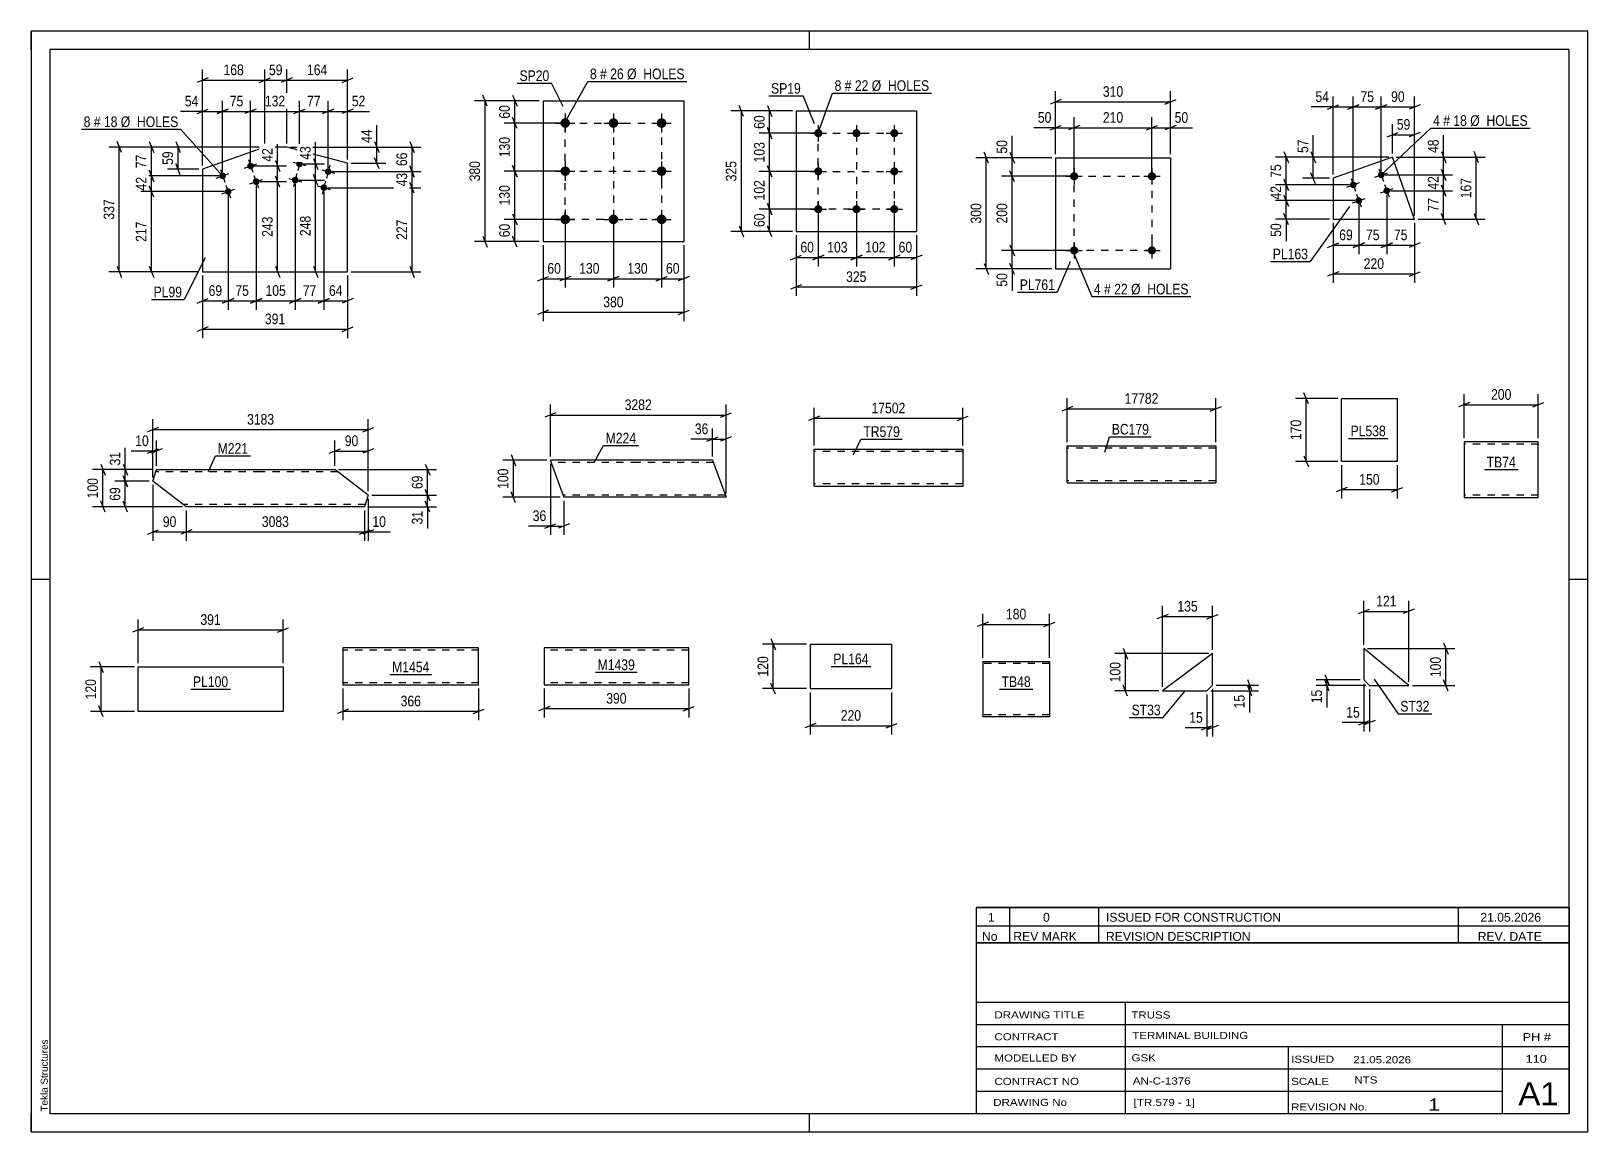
# Paper-space layout 'Layout1' of a CAD drawing. Header units: millimetres. Extents: x 0 to 420, y 0 to 297.
# The model-space entities are those that its viewports show. They can reach past a viewport. Long polylines and large blocks are cut down to what shows.
import ezdxf

# ---------------------------------------------------------------- set-up
doc = ezdxf.new("R2010")
doc.units = ezdxf.units.MM
doc.linetypes.add('DXK_LINE_DOT2', pattern=[3.9198, 1.9599, -1.9599])
doc.layers.add('Viewport layer', color=7, linetype='Continuous', plot=False)
doc.styles.add('Arial', font='ARIAL.TTF', dxfattribs={"height": 0.2})
doc.styles.add('Arial Narrow', font='ARIALN.TTF', dxfattribs={"height": 0.2})

# ---------------------------------------------------------------- blocks, each defined once
blk = doc.blocks.new('Unknown-122572341-1115')
at = {"color": 5, "linetype": 'Continuous'}
for p, q in [((420, 297), (0, 297)), ((0, 297), (0, 0)), ((0, 292), (0, 297)), ((210, 292), (210, 297)), ((420, 0), (420, 297)), ((415, 292), (5, 292)), ((5, 292), (5, 5)), ((415, 5), (415, 292)), ((5, 149), (0, 149)), ((420, 149), (415, 149)), ((0, 0), (0, 5)), ((5, 5), (415, 5)), ((210, 0), (210, 5)), ((0, 0), (420, 0))]:
    blk.add_line(p, q, dxfattribs=at)
at = {"color": 174, "linetype": 'Continuous', "style": 'Arial'}
blk.add_text('Tekla Structures', height=1.9102, rotation=90, dxfattribs=at).set_placement((4.5, 5.5))
blk = doc.blocks.new('Part-122572341-1806 - 1792')
at = {"color": 2, "linetype": 'Continuous'}
for p, q in [((28.85, 113.44), (28.85, 125.44)), ((28.85, 125.44), (67.98, 125.44)), ((67.98, 125.44), (67.98, 113.44)), ((67.98, 113.44), (28.85, 113.44))]:
    blk.add_line(p, q, dxfattribs=at)
blk = doc.blocks.new('Part-122572341-1224 - 1206')
at = {"color": 2, "linetype": 'Continuous'}
for p, q in [((32.86, 175.54), (33.84, 178.68)), ((33.84, 178.68), (61.85, 178.68)), ((61.95, 178.68), (81.95, 178.68)), ((90.95, 171.83), (81.95, 178.68)), ((41.85, 168.68), (32.86, 175.54)), ((61.85, 168.68), (41.85, 168.68)), ((89.97, 168.68), (61.95, 168.68)), ((90.95, 171.83), (89.97, 168.68))]:
    blk.add_line(p, q, dxfattribs=at)
at = {"color": 7, "linetype": 'DXK_LINE_DOT2'}
for p, q in [((61.85, 178.08), (33.65, 178.08)), ((82.74, 178.08), (61.95, 178.08)), ((61.85, 169.28), (41.07, 169.28)), ((90.15, 169.28), (61.95, 169.28))]:
    blk.add_line(p, q, dxfattribs=at)
blk = doc.blocks.new('Part-122572341-1847 - 1833')
at = {"color": 2, "linetype": 'Continuous'}
for p, q in [((210.2, 131.59), (210.2, 119.59)), ((210.2, 131.59), (232.16, 131.59)), ((232.16, 131.59), (232.16, 119.59)), ((210.2, 119.59), (232.16, 119.59))]:
    blk.add_line(p, q, dxfattribs=at)
blk = doc.blocks.new('Part-122572341-1528 - 1512')
at = {"color": 2, "linetype": 'Continuous'}
for p, q in [((163.74, 181.23), (140.1, 181.23)), ((143.71, 171.32), (140.1, 181.23)), ((183.84, 181.23), (163.84, 181.23)), ((183.84, 181.23), (187.48, 171.23)), ((143.74, 171.23), (143.71, 171.32)), ((163.74, 171.23), (143.74, 171.23)), ((187.48, 171.23), (163.84, 171.23))]:
    blk.add_line(p, q, dxfattribs=at)
at = {"color": 7, "linetype": 'DXK_LINE_DOT2'}
for p, q in [((163.74, 180.63), (140.32, 180.63)), ((184.06, 180.63), (163.84, 180.63)), ((143.53, 171.83), (143.51, 171.88)), ((163.74, 171.83), (143.53, 171.83)), ((187.27, 171.83), (163.84, 171.83)), ((187.27, 171.83), (187.25, 171.88))]:
    blk.add_line(p, q, dxfattribs=at)
blk = doc.blocks.new('Part-122572341-1889 - 1874')
at = {"color": 2, "linetype": 'Continuous'}
for p, q in [((256.75, 126.94), (256.75, 112.03)), ((256.75, 126.94), (274.75, 126.94)), ((274.75, 126.94), (274.75, 111.94)), ((256.75, 111.94), (256.75, 112.03)), ((274.75, 111.94), (256.75, 111.94))]:
    blk.add_line(p, q, dxfattribs=at)
at = {"color": 7, "linetype": 'DXK_LINE_DOT2'}
for p, q in [((274.75, 126.34), (256.75, 126.34)), ((256.75, 112.54), (256.75, 112.59)), ((274.75, 112.54), (256.75, 112.54)), ((274.75, 112.54), (274.75, 112.59))]:
    blk.add_line(p, q, dxfattribs=at)
blk = doc.blocks.new('Part-122572341-1619 - 1603')
at = {"color": 2, "linetype": 'Continuous'}
for p, q in [((211.25, 174.3), (211.25, 184.21)), ((211.25, 184.21), (231.25, 184.21)), ((231.35, 184.21), (251.35, 184.21)), ((251.35, 184.21), (251.35, 174.21)), ((211.25, 174.3), (211.25, 174.21)), ((211.25, 174.21), (231.25, 174.21)), ((231.35, 174.21), (251.35, 174.21))]:
    blk.add_line(p, q, dxfattribs=at)
at = {"color": 7, "linetype": 'DXK_LINE_DOT2'}
for p, q in [((231.25, 183.61), (211.25, 183.61)), ((251.35, 183.61), (231.35, 183.61)), ((251.35, 184.12), (251.35, 184.21)), ((211.25, 174.81), (211.25, 174.86)), ((231.25, 174.81), (211.25, 174.81)), ((251.35, 174.81), (231.35, 174.81)), ((251.35, 174.81), (251.35, 174.86))]:
    blk.add_line(p, q, dxfattribs=at)
blk = doc.blocks.new('Part-122572341-1921 - 1905')
at = {"color": 2, "linetype": 'Continuous'}
for p, q in [((359.59, 130.43), (359.59, 121.93)), ((371.68, 120.43), (359.59, 130.43)), ((359.59, 121.93), (361.09, 120.43)), ((361.09, 120.43), (371.68, 120.43))]:
    blk.add_line(p, q, dxfattribs=at)
blk = doc.blocks.new('Part-122572341-1658 - 1642')
at = {"color": 2, "linetype": 'Continuous'}
for p, q in [((206.37, 275.46), (206.37, 242.96)), ((206.37, 275.46), (238.87, 275.46)), ((238.87, 275.46), (238.87, 242.96)), ((206.37, 242.96), (238.87, 242.96))]:
    blk.add_line(p, q, dxfattribs=at)
blk = doc.blocks.new('Bolt-122572341-1691 - 1642')
at = {"linetype": 'Continuous'}
for points in [[(212.37, 270.56, -1), (212.37, 268.36, -1)], [(222.67, 270.56, -1), (222.67, 268.36, -1)], [(232.87, 270.56, -1), (232.87, 268.36, -1)], [(212.37, 260.26, -1), (212.37, 258.06, -1)], [(232.87, 260.26, -1), (232.87, 258.06, -1)], [(212.37, 250.06, -1), (212.37, 247.86, -1)], [(222.67, 250.06, -1), (222.67, 247.86, -1)], [(232.87, 250.06, -1), (232.87, 247.86, -1)]]:
    blk.add_hatch(color=1, dxfattribs=at).paths.add_polyline_path(points)
at = {"color": 1, "linetype": 'Continuous'}
for p, q in [((210.17, 269.46), (214.57, 269.46)), ((212.37, 271.66), (212.37, 267.26)), ((220.47, 269.46), (224.87, 269.46)), ((222.67, 271.66), (222.67, 267.26)), ((230.67, 269.46), (235.07, 269.46)), ((232.87, 271.66), (232.87, 267.26)), ((212.37, 261.36), (212.37, 256.96)), ((232.87, 261.36), (232.87, 256.96)), ((210.17, 259.16), (214.57, 259.16)), ((230.67, 259.16), (235.07, 259.16)), ((210.17, 248.96), (214.57, 248.96)), ((212.37, 251.16), (212.37, 246.76)), ((220.47, 248.96), (224.87, 248.96)), ((222.67, 251.16), (222.67, 246.76)), ((230.67, 248.96), (235.07, 248.96)), ((232.87, 251.16), (232.87, 246.76))]:
    blk.add_line(p, q, dxfattribs=at)
blk = doc.blocks.new('Part-122572341-1982 - 1966')
at = {"color": 2, "linetype": 'Continuous'}
for p, q in [((318.74, 129.04), (305.24, 119.04)), ((318.74, 120.54), (318.74, 129.04)), ((305.24, 119.04), (317.24, 119.04)), ((317.24, 119.04), (318.74, 120.54))]:
    blk.add_line(p, q, dxfattribs=at)
blk = doc.blocks.new('Part-122572341-2047 - 2033')
at = {"color": 2, "linetype": 'Continuous'}
for p, q in [((406.63, 186.19), (386.63, 186.19)), ((386.63, 186.19), (386.63, 171.28)), ((406.63, 172.39), (406.63, 186.19)), ((406.63, 171.19), (406.63, 172.39)), ((386.63, 171.28), (386.63, 171.19)), ((386.63, 171.19), (406.63, 171.19))]:
    blk.add_line(p, q, dxfattribs=at)
at = {"color": 7, "linetype": 'DXK_LINE_DOT2'}
for p, q in [((406.63, 185.59), (386.63, 185.59)), ((406.63, 185.59), (406.63, 185.54)), ((406.63, 185.54), (406.63, 185.59)), ((406.63, 185.45), (406.63, 185.54)), ((406.63, 185.54), (406.63, 185.45)), ((386.63, 171.79), (386.63, 171.83)), ((406.63, 171.79), (386.63, 171.79)), ((406.63, 171.83), (406.63, 172.16)), ((406.63, 171.79), (406.63, 171.83))]:
    blk.add_line(p, q, dxfattribs=at)
blk = doc.blocks.new('Bolt-122572341-2098 - 2064')
at = {"linetype": 'Continuous'}
for points in [[(144.1, 273.51, -1), (144.1, 270.91, -1)], [(157.1, 273.51, -1), (157.1, 270.91, -1)], [(170.1, 273.51, -1), (170.1, 270.91, -1)], [(144.1, 260.51, -1), (144.1, 257.91, -1)], [(170.1, 260.51, -1), (170.1, 257.91, -1)], [(144.1, 247.51, -1), (144.1, 244.91, -1)], [(157.1, 247.51, -1), (157.1, 244.91, -1)], [(170.1, 247.51, -1), (170.1, 244.91, -1)]]:
    blk.add_hatch(color=1, dxfattribs=at).paths.add_polyline_path(points)
at = {"color": 1, "linetype": 'Continuous'}
for p, q in [((144.1, 274.81), (144.1, 269.61)), ((157.1, 274.81), (157.1, 269.61)), ((170.1, 274.81), (170.1, 269.61)), ((141.5, 272.21), (146.7, 272.21)), ((154.5, 272.21), (159.7, 272.21)), ((167.5, 272.21), (172.7, 272.21)), ((144.1, 261.81), (144.1, 256.61)), ((170.1, 261.81), (170.1, 256.61)), ((141.5, 259.21), (146.7, 259.21)), ((167.5, 259.21), (172.7, 259.21)), ((144.1, 248.81), (144.1, 243.61)), ((157.1, 248.81), (157.1, 243.61)), ((170.1, 248.81), (170.1, 243.61)), ((141.5, 246.21), (146.7, 246.21)), ((154.5, 246.21), (159.7, 246.21)), ((167.5, 246.21), (172.7, 246.21))]:
    blk.add_line(p, q, dxfattribs=at)
blk = doc.blocks.new('Part-122572341-2113 - 2064')
at = {"color": 2, "linetype": 'Continuous'}
for p, q in [((138.1, 278.21), (138.1, 240.21)), ((138.1, 278.21), (176.1, 278.21)), ((176.1, 278.21), (176.1, 240.21)), ((138.1, 240.21), (176.1, 240.21))]:
    blk.add_line(p, q, dxfattribs=at)
blk = doc.blocks.new('Part-122572341-2228 - 2214')
at = {"color": 2, "linetype": 'Continuous'}
for p, q in [((120.73, 130.59), (84.13, 130.59)), ((84.13, 130.59), (84.13, 120.68)), ((120.73, 120.59), (120.73, 130.59)), ((84.13, 120.68), (84.13, 120.59)), ((84.13, 120.59), (120.73, 120.59))]:
    blk.add_line(p, q, dxfattribs=at)
at = {"color": 7, "linetype": 'DXK_LINE_DOT2'}
for p, q in [((120.73, 129.99), (84.13, 129.99)), ((84.13, 121.19), (84.13, 121.24)), ((120.73, 121.19), (84.13, 121.19)), ((120.73, 121.19), (120.73, 121.24))]:
    blk.add_line(p, q, dxfattribs=at)
blk = doc.blocks.new('Bolt-122572341-2298 - 2244')
at = {"linetype": 'Continuous'}
for points in [[(282.49, 257.83, -1), (280.29, 257.83, -1)], [(303.49, 257.83, -1), (301.29, 257.83, -1)]]:
    blk.add_hatch(color=1, dxfattribs=at).paths.add_polyline_path(points)
at = {"color": 1, "linetype": 'Continuous'}
for p, q in [((279.19, 257.83), (283.59, 257.83)), ((281.39, 260.03), (281.39, 255.63)), ((300.19, 257.83), (304.59, 257.83)), ((302.39, 260.03), (302.39, 255.63))]:
    blk.add_line(p, q, dxfattribs=at)
blk = doc.blocks.new('Part-122572341-2260 - 2244')
at = {"color": 2, "linetype": 'Continuous'}
for p, q in [((276.39, 262.83), (276.39, 232.83)), ((276.39, 262.83), (307.39, 262.83)), ((307.39, 262.83), (307.39, 232.83)), ((276.39, 232.83), (307.39, 232.83))]:
    blk.add_line(p, q, dxfattribs=at)
blk = doc.blocks.new('Bolt-122572341-2293 - 2244')
at = {"linetype": 'Continuous'}
for points in [[(282.49, 237.83, -1), (280.29, 237.83, -1)], [(303.49, 237.83, -1), (301.29, 237.83, -1)]]:
    blk.add_hatch(color=1, dxfattribs=at).paths.add_polyline_path(points)
at = {"color": 1, "linetype": 'Continuous'}
for p, q in [((281.39, 240.03), (281.39, 235.63)), ((302.39, 240.03), (302.39, 235.63)), ((279.19, 237.83), (283.59, 237.83)), ((300.19, 237.83), (304.59, 237.83))]:
    blk.add_line(p, q, dxfattribs=at)
blk = doc.blocks.new('Part-122572341-2478 - 2464')
at = {"color": 2, "linetype": 'Continuous'}
for p, q in [((177.4, 130.59), (138.4, 130.59)), ((138.4, 130.59), (138.4, 120.68)), ((177.4, 120.59), (177.4, 130.59)), ((138.4, 120.68), (138.4, 120.59)), ((138.4, 120.59), (177.4, 120.59))]:
    blk.add_line(p, q, dxfattribs=at)
at = {"color": 7, "linetype": 'DXK_LINE_DOT2'}
for p, q in [((177.4, 129.99), (138.4, 129.99)), ((138.4, 121.19), (138.4, 121.24)), ((177.4, 121.19), (138.4, 121.19)), ((177.4, 121.19), (177.4, 121.24))]:
    blk.add_line(p, q, dxfattribs=at)
blk = doc.blocks.new('Part-122572341-2512 - 2494')
at = {"color": 2, "linetype": 'Continuous'}
for p, q in [((279.54, 175.19), (279.54, 185.1)), ((279.54, 185.1), (299.54, 185.1)), ((299.64, 185.1), (319.64, 185.1)), ((319.64, 185.1), (319.64, 175.1)), ((279.54, 175.19), (279.54, 175.1)), ((279.54, 175.1), (299.54, 175.1)), ((299.64, 175.1), (319.64, 175.1))]:
    blk.add_line(p, q, dxfattribs=at)
at = {"color": 7, "linetype": 'DXK_LINE_DOT2'}
for p, q in [((319.64, 185.01), (319.64, 185.1)), ((299.54, 184.5), (279.54, 184.5)), ((319.64, 184.5), (299.64, 184.5)), ((279.54, 175.7), (279.54, 175.74)), ((299.54, 175.7), (279.54, 175.7)), ((319.64, 175.7), (299.64, 175.7)), ((319.64, 175.7), (319.64, 175.74))]:
    blk.add_line(p, q, dxfattribs=at)
blk = doc.blocks.new('Bolt-122572341-2563 - 2529')
at = {"linetype": 'Continuous'}
for points in [[(73.27, 260.94, -1), (71.53, 261.4, -1)], [(72.12, 256.59, -1), (70.38, 257.05, -1)], [(81.01, 258.88, -1), (79.27, 259.34, -1)], [(79.85, 254.53, -1), (78.11, 254.99, -1)]]:
    blk.add_hatch(color=1, dxfattribs=at).paths.add_polyline_path(points)
at = {"color": 1, "linetype": 'Continuous'}
for p, q in [((70.66, 261.63), (74.14, 260.7)), ((72.87, 262.91), (71.94, 259.43)), ((80.6, 260.85), (79.67, 257.37)), ((69.51, 257.28), (72.99, 256.36)), ((71.71, 258.56), (70.79, 255.08)), ((78.4, 259.57), (81.88, 258.65)), ((79.44, 256.5), (78.52, 253.02)), ((77.24, 255.23), (80.72, 254.3))]:
    blk.add_line(p, q, dxfattribs=at)
blk = doc.blocks.new('Bolt-122572341-2568 - 2529')
at = {"linetype": 'Continuous'}
for points in [[(60.05, 260.93, -1), (58.35, 260.33, -1)], [(52.51, 258.26, -1), (50.81, 257.66, -1)], [(61.55, 256.69, -1), (59.85, 256.09, -1)], [(54.01, 254.02, -1), (52.31, 253.42, -1)]]:
    blk.add_hatch(color=1, dxfattribs=at).paths.add_polyline_path(points)
at = {"color": 1, "linetype": 'Continuous'}
for p, q in [((57.5, 260.03), (60.9, 261.23)), ((58.6, 262.33), (59.8, 258.94)), ((49.96, 257.36), (53.36, 258.56)), ((51.06, 259.66), (52.26, 256.26)), ((59.01, 255.79), (62.4, 256.99)), ((60.1, 258.09), (61.3, 254.69)), ((51.47, 253.12), (54.86, 254.32)), ((52.56, 255.41), (53.76, 252.02))]:
    blk.add_line(p, q, dxfattribs=at)
blk = doc.blocks.new('Part-122572341-2583 - 2529')
at = {"color": 2, "linetype": 'Continuous'}
for p, q in [((63.04, 265.71), (46.25, 259.76)), ((68.95, 265.71), (63.04, 265.71)), ((85.38, 261.34), (68.95, 265.71)), ((85.38, 232.05), (85.38, 261.34)), ((46.25, 259.76), (46.25, 232.05)), ((46.25, 232.05), (85.38, 232.05))]:
    blk.add_line(p, q, dxfattribs=at)
blk = doc.blocks.new('Part-122572341-3160 - 3144')
at = {"color": 2, "linetype": 'Continuous'}
for p, q in [((367.31, 263), (351.29, 257.31)), ((373.25, 246.28), (367.31, 263)), ((351.29, 257.31), (351.29, 246.28)), ((351.29, 246.28), (373.25, 246.28))]:
    blk.add_line(p, q, dxfattribs=at)
blk = doc.blocks.new('Bolt-122572341-3165 - 3144')
at = {"linetype": 'Continuous'}
for points in [[(357.55, 255.82, -1), (355.85, 255.21, -1)], [(365.09, 258.49, -1), (363.39, 257.89, -1)], [(359.06, 251.58, -1), (357.36, 250.97, -1)], [(366.59, 254.25, -1), (364.9, 253.65, -1)]]:
    blk.add_hatch(color=1, dxfattribs=at).paths.add_polyline_path(points)
at = {"color": 1, "linetype": 'Continuous'}
for p, q in [((356.1, 257.21), (357.3, 253.82)), ((362.54, 257.59), (365.94, 258.79)), ((363.64, 259.89), (364.84, 256.5)), ((355.01, 254.91), (358.4, 256.12)), ((357.61, 252.97), (358.81, 249.58)), ((364.05, 253.35), (367.44, 254.55)), ((365.14, 255.65), (366.35, 252.25)), ((356.51, 250.67), (359.9, 251.88))]:
    blk.add_line(p, q, dxfattribs=at)
blk = doc.blocks.new('Part-122572341-3310 - 3296')
at = {"color": 2, "linetype": 'Continuous'}
for p, q in [((353.56, 180.91), (353.56, 197.91)), ((353.56, 197.91), (368.56, 197.91)), ((368.56, 197.91), (368.56, 180.91)), ((368.56, 180.91), (353.56, 180.91))]:
    blk.add_line(p, q, dxfattribs=at)
blk = doc.blocks.new('Rectangle-122572341-1778 - 1642')
at = {"color": 1, "linetype": 'DXK_LINE_DOT2'}
blk.add_lwpolyline([(212.37, 269.46), (232.87, 269.46), (232.87, 248.96), (212.37, 248.96), (212.37, 269.46)], close=True, dxfattribs=at)
blk = doc.blocks.new('Rectangle-122572341-2200 - 2064')
at = {"color": 1, "linetype": 'DXK_LINE_DOT2'}
blk.add_lwpolyline([(144.1, 272.21), (170.1, 272.21), (170.1, 246.21), (144.1, 246.21), (144.1, 272.21)], close=True, dxfattribs=at)
blk = doc.blocks.new('Rectangle-122572341-2407 - 2244')
at = {"color": 1, "linetype": 'DXK_LINE_DOT2'}
blk.add_lwpolyline([(281.39, 257.83), (302.39, 257.83), (302.39, 237.83), (281.39, 237.83), (281.39, 257.83)], close=True, dxfattribs=at)
blk = doc.blocks.new('Line-122572341-1771 - 1642')
at = {"color": 1, "linetype": 'DXK_LINE_DOT2'}
blk.add_line((222.67, 269.46), (222.67, 248.96), dxfattribs=at)
blk = doc.blocks.new('Line-122572341-2193 - 2064')
at = {"color": 1, "linetype": 'DXK_LINE_DOT2'}
blk.add_line((157.1, 272.21), (157.1, 246.21), dxfattribs=at)
blk = doc.blocks.new('Line-122572341-1764 - 1642')
at = {"color": 1, "linetype": 'DXK_LINE_DOT2'}
blk.add_line((212.37, 259.16), (232.87, 259.16), dxfattribs=at)
blk = doc.blocks.new('Line-122572341-2186 - 2064')
at = {"color": 1, "linetype": 'DXK_LINE_DOT2'}
blk.add_line((144.1, 259.21), (170.1, 259.21), dxfattribs=at)
blk = doc.blocks.new('StraightDimension-122572341-1819 - 1792')
at = {"color": 7, "linetype": 'Continuous'}
for p, q in [((30.35, 136.04), (27.35, 134.84)), ((28.85, 126.44), (28.85, 138.29)), ((28.85, 135.44), (67.98, 135.44)), ((66.48, 134.84), (69.48, 136.04)), ((67.98, 126.44), (67.98, 138.29))]:
    blk.add_line(p, q, dxfattribs=at)
at = {"color": 0}
blk.add_wipeout([(51.75, 136.19), (51.75, 140.39), (45.07, 140.39), (45.07, 136.19)], dxfattribs=at)
at = {"color": 3, "style": 'Arial Narrow'}
blk.add_text('391', height=2.863, dxfattribs=at).set_placement((45.67, 136.79))
blk = doc.blocks.new('StraightDimension-122572341-1808 - 1792')
at = {"color": 7, "linetype": 'Continuous'}
for p, q in [((18.25, 126.94), (19.45, 123.94)), ((27.85, 125.44), (16, 125.44)), ((18.85, 113.44), (18.85, 125.44)), ((27.85, 113.44), (16, 113.44)), ((19.45, 111.94), (18.25, 114.94))]:
    blk.add_line(p, q, dxfattribs=at)
at = {"color": 0}
blk.add_wipeout([(18.09, 122.78), (13.89, 122.78), (13.89, 116.1), (18.09, 116.1)], dxfattribs=at)
at = {"color": 3, "style": 'Arial Narrow'}
blk.add_text('120', height=2.863, rotation=90.0002, dxfattribs=at).set_placement((17.5, 116.7))
blk = doc.blocks.new('StraightDimension-122572341-1341 - 1206')
at = {"color": 7, "linetype": 'Continuous'}
for p, q in [((106.35, 173.33), (107.55, 170.33)), ((90.97, 168.68), (109.35, 168.68)), ((91.95, 171.83), (109.35, 171.83)), ((107.55, 167.18), (106.35, 170.18)), ((106.95, 168.68), (106.95, 171.83))]:
    blk.add_line(p, q, dxfattribs=at)
at = {"color": 0}
blk.add_wipeout([(106.2, 168.16), (102, 168.16), (102, 163.3), (106.2, 163.3)], dxfattribs=at)
at = {"color": 7, "linetype": 'Continuous'}
blk.add_line((106.95, 168.68), (106.95, 162.78), dxfattribs=at)
blk.add_line((106.95, 168.68), (106.95, 162.78), dxfattribs=at)
at = {"color": 3, "style": 'Arial Narrow'}
blk.add_text('31', height=2.863, rotation=90.0002, dxfattribs=at).set_placement((105.6, 163.9))
blk = doc.blocks.new('StraightDimension-122572341-1371 - 1206')
at = {"color": 7, "linetype": 'Continuous'}
for p, q in [((32.86, 176.54), (32.86, 186.54)), ((33.84, 179.68), (33.84, 186.54)), ((31.36, 183.09), (34.36, 184.29)), ((35.34, 184.29), (32.34, 183.09)), ((32.86, 183.69), (33.84, 183.69))]:
    blk.add_line(p, q, dxfattribs=at)
at = {"color": 0}
blk.add_wipeout([(32.33, 184.44), (32.33, 188.64), (27.48, 188.64), (27.48, 184.44)], dxfattribs=at)
at = {"color": 7, "linetype": 'Continuous'}
blk.add_line((32.86, 183.69), (26.95, 183.69), dxfattribs=at)
blk.add_line((32.86, 183.69), (26.95, 183.69), dxfattribs=at)
at = {"color": 3, "style": 'Arial Narrow'}
blk.add_text('10', height=2.863, dxfattribs=at).set_placement((28.08, 185.04))
blk = doc.blocks.new('StraightDimension-122572341-1228 - 1206')
at = {"color": 7, "linetype": 'Continuous'}
for p, q in [((34.36, 190.08), (31.36, 188.88)), ((32.86, 176.54), (32.86, 192.33)), ((32.86, 189.48), (90.95, 189.48)), ((89.45, 188.88), (92.45, 190.08)), ((90.95, 172.83), (90.95, 192.33))]:
    blk.add_line(p, q, dxfattribs=at)
at = {"color": 0}
blk.add_wipeout([(66.16, 190.23), (66.16, 194.43), (57.65, 194.43), (57.65, 190.23)], dxfattribs=at)
at = {"color": 3, "style": 'Arial Narrow'}
blk.add_text('3183', height=2.863, dxfattribs=at).set_placement((58.25, 190.83))
blk = doc.blocks.new('StraightDimension-122572341-1265 - 1206')
at = {"color": 7, "linetype": 'Continuous'}
for p, q in [((24.8, 177.04), (26, 174.04)), ((31.86, 175.54), (22.55, 175.54)), ((25.4, 168.68), (25.4, 175.54)), ((40.85, 168.68), (22.55, 168.68)), ((26, 167.18), (24.8, 170.18))]:
    blk.add_line(p, q, dxfattribs=at)
at = {"color": 0}
blk.add_wipeout([(24.65, 174.54), (20.45, 174.54), (20.45, 169.68), (24.65, 169.68)], dxfattribs=at)
at = {"color": 3, "style": 'Arial Narrow'}
blk.add_text('69', height=2.863, rotation=90.0002, dxfattribs=at).set_placement((24.05, 170.28))
blk = doc.blocks.new('StraightDimension-122572341-1286 - 1206')
at = {"color": 7, "linetype": 'Continuous'}
for p, q in [((32.84, 178.68), (22.55, 178.68)), ((24.8, 180.18), (26, 177.18)), ((26, 174.04), (24.8, 177.04)), ((25.4, 175.54), (25.4, 178.68)), ((31.86, 175.54), (22.55, 175.54))]:
    blk.add_line(p, q, dxfattribs=at)
at = {"color": 0}
blk.add_wipeout([(24.65, 184.06), (20.45, 184.06), (20.45, 179.21), (24.65, 179.21)], dxfattribs=at)
at = {"color": 7, "linetype": 'Continuous'}
blk.add_line((25.4, 178.68), (25.4, 184.59), dxfattribs=at)
blk.add_line((25.4, 178.68), (25.4, 184.59), dxfattribs=at)
at = {"color": 3, "style": 'Arial Narrow'}
blk.add_text('31', height=2.863, rotation=90.0002, dxfattribs=at).set_placement((24.05, 179.81))
blk = doc.blocks.new('StraightDimension-122572341-1313 - 1206')
at = {"color": 7, "linetype": 'Continuous'}
for p, q in [((82.95, 178.68), (109.35, 178.68)), ((106.35, 180.18), (107.55, 177.18)), ((106.95, 171.83), (106.95, 178.68)), ((107.55, 170.33), (106.35, 173.33)), ((91.95, 171.83), (109.35, 171.83))]:
    blk.add_line(p, q, dxfattribs=at)
at = {"color": 0}
blk.add_wipeout([(106.2, 177.68), (102, 177.68), (102, 172.83), (106.2, 172.83)], dxfattribs=at)
at = {"color": 3, "style": 'Arial Narrow'}
blk.add_text('69', height=2.863, rotation=90.0002, dxfattribs=at).set_placement((105.6, 173.43))
blk = doc.blocks.new('StraightDimension-122572341-1398 - 1206')
at = {"color": 7, "linetype": 'Continuous'}
for p, q in [((81.95, 179.68), (81.95, 186.54)), ((90.95, 172.83), (90.95, 186.54)), ((80.45, 183.09), (83.45, 184.29)), ((81.95, 183.69), (90.95, 183.69)), ((92.45, 184.29), (89.45, 183.09))]:
    blk.add_line(p, q, dxfattribs=at)
at = {"color": 0}
blk.add_wipeout([(88.88, 184.44), (88.88, 188.64), (84.02, 188.64), (84.02, 184.44)], dxfattribs=at)
at = {"color": 3, "style": 'Arial Narrow'}
blk.add_text('90', height=2.863, dxfattribs=at).set_placement((84.62, 185.04))
blk = doc.blocks.new('StraightDimension-122572341-1423 - 1206')
at = {"color": 7, "linetype": 'Continuous'}
for p, q in [((90.95, 170.83), (90.95, 159.48)), ((89.97, 167.68), (89.97, 159.48)), ((88.47, 161.28), (91.47, 162.48)), ((92.45, 162.48), (89.45, 161.28)), ((89.97, 161.88), (90.95, 161.88))]:
    blk.add_line(p, q, dxfattribs=at)
at = {"color": 0}
blk.add_wipeout([(96.33, 162.63), (96.33, 166.83), (91.47, 166.83), (91.47, 162.63)], dxfattribs=at)
at = {"color": 7, "linetype": 'Continuous'}
blk.add_line((90.95, 161.88), (96.85, 161.88), dxfattribs=at)
blk.add_line((90.95, 161.88), (96.85, 161.88), dxfattribs=at)
at = {"color": 3, "style": 'Arial Narrow'}
blk.add_text('10', height=2.863, dxfattribs=at).set_placement((92.07, 163.23))
blk = doc.blocks.new('StraightDimension-122572341-1451 - 1206')
at = {"color": 7, "linetype": 'Continuous'}
for p, q in [((41.85, 167.68), (41.85, 159.48)), ((89.97, 167.68), (89.97, 159.48)), ((43.35, 162.48), (40.35, 161.28)), ((41.85, 161.88), (89.97, 161.88)), ((88.47, 161.28), (91.47, 162.48))]:
    blk.add_line(p, q, dxfattribs=at)
at = {"color": 0}
blk.add_wipeout([(70.17, 162.63), (70.17, 166.83), (61.65, 166.83), (61.65, 162.63)], dxfattribs=at)
at = {"color": 3, "style": 'Arial Narrow'}
blk.add_text('3083', height=2.863, dxfattribs=at).set_placement((62.25, 163.23))
blk = doc.blocks.new('StraightDimension-122572341-1472 - 1206')
at = {"color": 7, "linetype": 'Continuous'}
for p, q in [((32.86, 174.54), (32.86, 159.48)), ((41.85, 167.68), (41.85, 159.48)), ((31.36, 161.28), (34.36, 162.48)), ((32.86, 161.88), (41.85, 161.88)), ((43.35, 162.48), (40.35, 161.28))]:
    blk.add_line(p, q, dxfattribs=at)
at = {"color": 0}
blk.add_wipeout([(39.78, 162.63), (39.78, 166.83), (34.93, 166.83), (34.93, 162.63)], dxfattribs=at)
at = {"color": 3, "style": 'Arial Narrow'}
blk.add_text('90', height=2.863, dxfattribs=at).set_placement((35.53, 163.23))
blk = doc.blocks.new('StraightDimension-122572341-1491 - 1206')
at = {"color": 7, "linetype": 'Continuous'}
for p, q in [((32.84, 178.68), (16.53, 178.68)), ((18.78, 180.18), (19.98, 177.18)), ((19.38, 168.68), (19.38, 178.68)), ((40.85, 168.68), (16.53, 168.68)), ((19.98, 167.18), (18.78, 170.18))]:
    blk.add_line(p, q, dxfattribs=at)
at = {"color": 0}
blk.add_wipeout([(18.63, 177.02), (14.43, 177.02), (14.43, 170.34), (18.63, 170.34)], dxfattribs=at)
at = {"color": 3, "style": 'Arial Narrow'}
blk.add_text('100', height=2.863, rotation=90.0002, dxfattribs=at).set_placement((18.03, 170.94))
blk = doc.blocks.new('StraightDimension-122572341-1849 - 1833')
at = {"color": 7, "linetype": 'Continuous'}
for p, q in [((209.2, 131.59), (197.35, 131.59)), ((199.6, 133.09), (200.8, 130.09)), ((200.2, 119.59), (200.2, 131.59)), ((209.2, 119.59), (197.35, 119.59)), ((200.8, 118.09), (199.6, 121.09))]:
    blk.add_line(p, q, dxfattribs=at)
at = {"color": 0}
blk.add_wipeout([(199.45, 128.93), (195.25, 128.93), (195.25, 122.25), (199.45, 122.25)], dxfattribs=at)
at = {"color": 3, "style": 'Arial Narrow'}
blk.add_text('120', height=2.863, rotation=90.0002, dxfattribs=at).set_placement((198.85, 122.85))
blk = doc.blocks.new('StraightDimension-122572341-1860 - 1833')
at = {"color": 7, "linetype": 'Continuous'}
for p, q in [((210.2, 118.59), (210.2, 107.19)), ((232.16, 118.59), (232.16, 107.19)), ((211.7, 110.19), (208.7, 108.99)), ((210.2, 109.59), (232.16, 109.59)), ((230.66, 108.99), (233.66, 110.19))]:
    blk.add_line(p, q, dxfattribs=at)
at = {"color": 0}
blk.add_wipeout([(224.52, 110.34), (224.52, 114.54), (217.84, 114.54), (217.84, 110.34)], dxfattribs=at)
at = {"color": 3, "style": 'Arial Narrow'}
blk.add_text('220', height=2.863, dxfattribs=at).set_placement((218.44, 110.94))
blk = doc.blocks.new('StraightDimension-122572341-1582 - 1512')
at = {"color": 7, "linetype": 'Continuous'}
for p, q in [((140.1, 180.23), (140.1, 161.06)), ((143.74, 170.23), (143.74, 161.06)), ((138.6, 162.86), (141.6, 164.06)), ((145.24, 164.06), (142.24, 162.86)), ((140.1, 163.46), (143.74, 163.46))]:
    blk.add_line(p, q, dxfattribs=at)
at = {"color": 0}
blk.add_wipeout([(139.58, 164.21), (139.58, 168.41), (134.72, 168.41), (134.72, 164.21)], dxfattribs=at)
at = {"color": 7, "linetype": 'Continuous'}
blk.add_line((140.1, 163.46), (134.2, 163.46), dxfattribs=at)
blk.add_line((140.1, 163.46), (134.2, 163.46), dxfattribs=at)
at = {"color": 3, "style": 'Arial Narrow'}
blk.add_text('36', height=2.863, dxfattribs=at).set_placement((135.32, 164.81))
blk = doc.blocks.new('StraightDimension-122572341-1542 - 1512')
at = {"color": 7, "linetype": 'Continuous'}
for p, q in [((139.1, 181.23), (127.25, 181.23)), ((129.5, 182.73), (130.7, 179.73)), ((130.1, 171.23), (130.1, 181.23)), ((130.7, 169.73), (129.5, 172.73)), ((142.74, 171.23), (127.25, 171.23))]:
    blk.add_line(p, q, dxfattribs=at)
at = {"color": 0}
blk.add_wipeout([(129.35, 179.57), (125.15, 179.57), (125.15, 172.89), (129.35, 172.89)], dxfattribs=at)
at = {"color": 3, "style": 'Arial Narrow'}
blk.add_text('100', height=2.863, rotation=90.0002, dxfattribs=at).set_placement((128.75, 173.49))
blk = doc.blocks.new('StraightDimension-122572341-1531 - 1512')
at = {"color": 7, "linetype": 'Continuous'}
for p, q in [((141.6, 194.02), (138.6, 192.82)), ((140.1, 182.23), (140.1, 196.27)), ((140.1, 193.42), (187.48, 193.42)), ((185.98, 192.82), (188.98, 194.02)), ((187.48, 172.23), (187.48, 196.27))]:
    blk.add_line(p, q, dxfattribs=at)
at = {"color": 0}
blk.add_wipeout([(168.05, 194.17), (168.05, 198.37), (159.54, 198.37), (159.54, 194.17)], dxfattribs=at)
at = {"color": 3, "style": 'Arial Narrow'}
blk.add_text('3282', height=2.863, dxfattribs=at).set_placement((160.14, 194.77))
blk = doc.blocks.new('StraightDimension-122572341-1564 - 1512')
at = {"color": 7, "linetype": 'Continuous'}
for p, q in [((183.84, 182.23), (183.84, 189.77)), ((187.48, 172.23), (187.48, 189.77)), ((182.34, 186.32), (185.34, 187.52)), ((183.84, 186.92), (187.48, 186.92)), ((188.98, 187.52), (185.98, 186.32))]:
    blk.add_line(p, q, dxfattribs=at)
at = {"color": 0}
blk.add_wipeout([(183.32, 187.67), (183.32, 191.87), (178.46, 191.87), (178.46, 187.67)], dxfattribs=at)
at = {"color": 7, "linetype": 'Continuous'}
blk.add_line((183.84, 186.92), (177.94, 186.92), dxfattribs=at)
blk.add_line((183.84, 186.92), (177.94, 186.92), dxfattribs=at)
at = {"color": 3, "style": 'Arial Narrow'}
blk.add_text('36', height=2.863, dxfattribs=at).set_placement((179.06, 188.27))
blk = doc.blocks.new('StraightDimension-122572341-1891 - 1874')
at = {"color": 7, "linetype": 'Continuous'}
for p, q in [((256.75, 127.94), (256.75, 139.79)), ((274.75, 127.94), (274.75, 139.79)), ((258.25, 137.54), (255.25, 136.34)), ((256.75, 136.94), (274.75, 136.94)), ((273.25, 136.34), (276.25, 137.54))]:
    blk.add_line(p, q, dxfattribs=at)
at = {"color": 0}
blk.add_wipeout([(269.1, 137.69), (269.1, 141.89), (262.41, 141.89), (262.41, 137.69)], dxfattribs=at)
at = {"color": 3, "style": 'Arial Narrow'}
blk.add_text('180', height=2.863, dxfattribs=at).set_placement((263.01, 138.29))
blk = doc.blocks.new('StraightDimension-122572341-1628 - 1603')
at = {"color": 7, "linetype": 'Continuous'}
for p, q in [((211.25, 185.21), (211.25, 195.38)), ((251.35, 185.21), (251.35, 195.38)), ((212.75, 193.13), (209.75, 191.93)), ((211.25, 192.53), (251.35, 192.53)), ((249.85, 191.93), (252.85, 193.13))]:
    blk.add_line(p, q, dxfattribs=at)
at = {"color": 0}
blk.add_wipeout([(236.47, 193.28), (236.47, 197.48), (226.13, 197.48), (226.13, 193.28)], dxfattribs=at)
at = {"color": 3, "style": 'Arial Narrow'}
blk.add_text('17502', height=2.863, dxfattribs=at).set_placement((226.73, 193.88))
blk = doc.blocks.new('StraightDimension-122572341-1945 - 1905')
at = {"color": 7, "linetype": 'Continuous'}
for p, q in [((359.59, 131.43), (359.59, 143.28)), ((371.68, 121.43), (371.68, 143.28)), ((358.09, 139.83), (361.09, 141.03)), ((359.59, 140.43), (371.68, 140.43)), ((373.18, 141.03), (370.18, 139.83))]:
    blk.add_line(p, q, dxfattribs=at)
at = {"color": 0}
blk.add_wipeout([(368.98, 141.18), (368.98, 145.38), (362.3, 145.38), (362.3, 141.18)], dxfattribs=at)
at = {"color": 3, "style": 'Arial Narrow'}
blk.add_text('121', height=2.863, dxfattribs=at).set_placement((362.9, 141.78))
blk = doc.blocks.new('StraightDimension-122572341-1923 - 1905')
at = {"color": 7, "linetype": 'Continuous'}
for p, q in [((360.59, 130.43), (384.08, 130.43)), ((381.08, 131.93), (382.28, 128.93)), ((381.68, 120.43), (381.68, 130.43)), ((382.28, 118.93), (381.08, 121.93)), ((372.68, 120.43), (384.08, 120.43))]:
    blk.add_line(p, q, dxfattribs=at)
at = {"color": 0}
blk.add_wipeout([(380.93, 128.77), (376.73, 128.77), (376.73, 122.09), (380.93, 122.09)], dxfattribs=at)
at = {"color": 3, "style": 'Arial Narrow'}
blk.add_text('100', height=2.863, rotation=90.0002, dxfattribs=at).set_placement((380.33, 122.69))
blk = doc.blocks.new('StraightDimension-122572341-1932 - 1905')
at = {"color": 7, "linetype": 'Continuous'}
for p, q in [((359.59, 120.93), (359.59, 108.03)), ((361.09, 119.43), (361.09, 108.03)), ((358.09, 109.83), (361.09, 111.03)), ((362.59, 111.03), (359.59, 109.83)), ((359.59, 110.43), (361.09, 110.43))]:
    blk.add_line(p, q, dxfattribs=at)
at = {"color": 0}
blk.add_wipeout([(359.07, 111.18), (359.07, 115.38), (354.21, 115.38), (354.21, 111.18)], dxfattribs=at)
at = {"color": 7, "linetype": 'Continuous'}
blk.add_line((359.59, 110.43), (353.69, 110.43), dxfattribs=at)
blk.add_line((359.59, 110.43), (353.69, 110.43), dxfattribs=at)
at = {"color": 3, "style": 'Arial Narrow'}
blk.add_text('15', height=2.863, dxfattribs=at).set_placement((354.81, 111.78))
blk = doc.blocks.new('StraightDimension-122572341-1952 - 1905')
at = {"color": 7, "linetype": 'Continuous'}
for p, q in [((358.59, 121.93), (346.74, 121.93)), ((348.99, 123.43), (350.19, 120.43)), ((350.19, 118.93), (348.99, 121.93)), ((349.59, 120.43), (349.59, 121.93)), ((360.09, 120.43), (346.74, 120.43))]:
    blk.add_line(p, q, dxfattribs=at)
at = {"color": 0}
blk.add_wipeout([(348.84, 119.9), (344.64, 119.9), (344.64, 115.05), (348.84, 115.05)], dxfattribs=at)
at = {"color": 7, "linetype": 'Continuous'}
blk.add_line((349.59, 120.43), (349.59, 114.52), dxfattribs=at)
blk.add_line((349.59, 120.43), (349.59, 114.52), dxfattribs=at)
at = {"color": 3, "style": 'Arial Narrow'}
blk.add_text('15', height=2.863, rotation=90.0002, dxfattribs=at).set_placement((348.24, 115.65))
blk = doc.blocks.new('StraightDimension-122572341-1718 - 1642')
at = {"color": 7, "linetype": 'Continuous'}
for p, q in [((205.37, 275.46), (188.77, 275.46)), ((192.22, 273.96), (191.02, 276.96)), ((191.62, 242.96), (191.62, 275.46)), ((191.02, 244.46), (192.22, 241.46)), ((205.37, 242.96), (188.77, 242.96))]:
    blk.add_line(p, q, dxfattribs=at)
at = {"color": 0}
blk.add_wipeout([(190.87, 262.55), (186.67, 262.55), (186.67, 255.87), (190.87, 255.87)], dxfattribs=at)
at = {"color": 3, "style": 'Arial Narrow'}
blk.add_text('325', height=2.863, rotation=90.0002, dxfattribs=at).set_placement((190.27, 256.47))
blk = doc.blocks.new('StraightDimension-122572341-1693 - 1642')
at = {"color": 7, "linetype": 'Continuous'}
for p, q in [((205.37, 275.46), (196.39, 275.46)), ((198.64, 276.96), (199.84, 273.96)), ((199.24, 269.46), (199.24, 275.46)), ((211.37, 269.46), (196.39, 269.46)), ((199.84, 267.96), (198.64, 270.96))]:
    blk.add_line(p, q, dxfattribs=at)
at = {"color": 0}
blk.add_wipeout([(198.49, 274.89), (194.29, 274.89), (194.29, 270.03), (198.49, 270.03)], dxfattribs=at)
at = {"color": 3, "style": 'Arial Narrow'}
blk.add_text('60', height=2.863, rotation=90.0002, dxfattribs=at).set_placement((197.89, 270.63))
blk = doc.blocks.new('StraightDimension-122572341-1703 - 1642')
at = {"color": 7, "linetype": 'Continuous'}
for p, q in [((211.37, 248.96), (196.39, 248.96)), ((198.64, 250.46), (199.84, 247.46)), ((199.24, 242.96), (199.24, 248.96)), ((199.84, 241.46), (198.64, 244.46)), ((205.37, 242.96), (196.39, 242.96))]:
    blk.add_line(p, q, dxfattribs=at)
at = {"color": 0}
blk.add_wipeout([(198.49, 248.39), (194.29, 248.39), (194.29, 243.53), (198.49, 243.53)], dxfattribs=at)
at = {"color": 3, "style": 'Arial Narrow'}
blk.add_text('60', height=2.863, rotation=90.0002, dxfattribs=at).set_placement((197.89, 244.13))
blk = doc.blocks.new('StraightDimension-122572341-1731 - 1642')
at = {"color": 7, "linetype": 'Continuous'}
for p, q in [((232.87, 247.96), (232.87, 233.53)), ((238.87, 241.96), (238.87, 233.53)), ((231.37, 235.33), (234.37, 236.53)), ((232.87, 235.93), (238.87, 235.93)), ((240.37, 236.53), (237.37, 235.33))]:
    blk.add_line(p, q, dxfattribs=at)
at = {"color": 0}
blk.add_wipeout([(238.3, 236.68), (238.3, 240.88), (233.45, 240.88), (233.45, 236.68)], dxfattribs=at)
at = {"color": 3, "style": 'Arial Narrow'}
blk.add_text('60', height=2.863, dxfattribs=at).set_placement((234.05, 237.28))
blk = doc.blocks.new('StraightDimension-122572341-1741 - 1642')
at = {"color": 7, "linetype": 'Continuous'}
for p, q in [((212.37, 247.96), (212.37, 233.53)), ((206.37, 241.96), (206.37, 233.53)), ((204.87, 235.33), (207.87, 236.53)), ((206.37, 235.93), (212.37, 235.93)), ((213.87, 236.53), (210.87, 235.33))]:
    blk.add_line(p, q, dxfattribs=at)
at = {"color": 0}
blk.add_wipeout([(211.8, 236.68), (211.8, 240.88), (206.95, 240.88), (206.95, 236.68)], dxfattribs=at)
at = {"color": 3, "style": 'Arial Narrow'}
blk.add_text('60', height=2.863, dxfattribs=at).set_placement((207.55, 237.28))
blk = doc.blocks.new('StraightDimension-122572341-1754 - 1642')
at = {"color": 7, "linetype": 'Continuous'}
for p, q in [((206.37, 241.96), (206.37, 225.57)), ((238.87, 241.96), (238.87, 225.57)), ((207.87, 228.57), (204.87, 227.37)), ((206.37, 227.97), (238.87, 227.97)), ((237.37, 227.37), (240.37, 228.57))]:
    blk.add_line(p, q, dxfattribs=at)
at = {"color": 0}
blk.add_wipeout([(225.97, 228.72), (225.97, 232.92), (219.28, 232.92), (219.28, 228.72)], dxfattribs=at)
at = {"color": 3, "style": 'Arial Narrow'}
blk.add_text('325', height=2.863, dxfattribs=at).set_placement((219.88, 229.32))
blk = doc.blocks.new('StraightDimension-122572341-3417 - 1642')
at = {"color": 7, "linetype": 'Continuous'}
for p, q in [((198.64, 260.66), (199.84, 257.66)), ((211.37, 259.16), (196.39, 259.16)), ((199.24, 248.96), (199.24, 259.16)), ((211.37, 248.96), (196.39, 248.96)), ((199.84, 247.46), (198.64, 250.46))]:
    blk.add_line(p, q, dxfattribs=at)
at = {"color": 0}
blk.add_wipeout([(198.49, 257.4), (194.29, 257.4), (194.29, 250.72), (198.49, 250.72)], dxfattribs=at)
at = {"color": 3, "style": 'Arial Narrow'}
blk.add_text('102', height=2.863, rotation=90.0002, dxfattribs=at).set_placement((197.89, 251.32))
blk = doc.blocks.new('StraightDimension-122572341-3419 - 1642')
at = {"color": 7, "linetype": 'Continuous'}
for p, q in [((211.37, 269.46), (196.39, 269.46)), ((198.64, 270.96), (199.84, 267.96)), ((199.24, 259.16), (199.24, 269.46)), ((199.84, 257.66), (198.64, 260.66)), ((211.37, 259.16), (196.39, 259.16))]:
    blk.add_line(p, q, dxfattribs=at)
at = {"color": 0}
blk.add_wipeout([(198.49, 267.65), (194.29, 267.65), (194.29, 260.97), (198.49, 260.97)], dxfattribs=at)
at = {"color": 3, "style": 'Arial Narrow'}
blk.add_text('103', height=2.863, rotation=90.0002, dxfattribs=at).set_placement((197.89, 261.57))
blk = doc.blocks.new('StraightDimension-122572341-3439 - 1642')
at = {"color": 7, "linetype": 'Continuous'}
for p, q in [((212.37, 247.96), (212.37, 233.53)), ((222.67, 247.96), (222.67, 233.53)), ((210.87, 235.33), (213.87, 236.53)), ((212.37, 235.93), (222.67, 235.93)), ((224.17, 236.53), (221.17, 235.33))]:
    blk.add_line(p, q, dxfattribs=at)
at = {"color": 0}
blk.add_wipeout([(220.87, 236.68), (220.87, 240.88), (214.18, 240.88), (214.18, 236.68)], dxfattribs=at)
at = {"color": 3, "style": 'Arial Narrow'}
blk.add_text('103', height=2.863, dxfattribs=at).set_placement((214.78, 237.28))
blk = doc.blocks.new('StraightDimension-122572341-3441 - 1642')
at = {"color": 7, "linetype": 'Continuous'}
for p, q in [((222.67, 247.96), (222.67, 233.53)), ((232.87, 247.96), (232.87, 233.53)), ((221.17, 235.33), (224.17, 236.53)), ((222.67, 235.93), (232.87, 235.93)), ((234.37, 236.53), (231.37, 235.33))]:
    blk.add_line(p, q, dxfattribs=at)
at = {"color": 0}
blk.add_wipeout([(231.12, 236.68), (231.12, 240.88), (224.43, 240.88), (224.43, 236.68)], dxfattribs=at)
at = {"color": 3, "style": 'Arial Narrow'}
blk.add_text('102', height=2.863, dxfattribs=at).set_placement((225.03, 237.28))
blk = doc.blocks.new('StraightDimension-122572341-2019 - 1966')
at = {"color": 7, "linetype": 'Continuous'}
for p, q in [((328.14, 122.04), (329.34, 119.04)), ((318.24, 119.04), (331.14, 119.04)), ((319.74, 120.54), (331.14, 120.54)), ((329.34, 117.54), (328.14, 120.54)), ((328.74, 119.04), (328.74, 120.54))]:
    blk.add_line(p, q, dxfattribs=at)
at = {"color": 0}
blk.add_wipeout([(327.99, 118.52), (323.79, 118.52), (323.79, 113.66), (327.99, 113.66)], dxfattribs=at)
at = {"color": 7, "linetype": 'Continuous'}
blk.add_line((328.74, 119.04), (328.74, 113.14), dxfattribs=at)
blk.add_line((328.74, 119.04), (328.74, 113.14), dxfattribs=at)
at = {"color": 3, "style": 'Arial Narrow'}
blk.add_text('15', height=2.863, rotation=90.0002, dxfattribs=at).set_placement((327.39, 114.26))
blk = doc.blocks.new('StraightDimension-122572341-2010 - 1966')
at = {"color": 7, "linetype": 'Continuous'}
for p, q in [((294.64, 130.54), (295.84, 127.54)), ((317.74, 129.04), (292.39, 129.04)), ((295.24, 119.04), (295.24, 129.04)), ((304.24, 119.04), (292.39, 119.04)), ((295.84, 117.54), (294.64, 120.54))]:
    blk.add_line(p, q, dxfattribs=at)
at = {"color": 0}
blk.add_wipeout([(294.49, 127.39), (290.29, 127.39), (290.29, 120.7), (294.49, 120.7)], dxfattribs=at)
at = {"color": 3, "style": 'Arial Narrow'}
blk.add_text('100', height=2.863, rotation=90.0002, dxfattribs=at).set_placement((293.89, 121.3))
blk = doc.blocks.new('StraightDimension-122572341-1984 - 1966')
at = {"color": 7, "linetype": 'Continuous'}
for p, q in [((306.74, 139.64), (303.74, 138.44)), ((305.24, 120.04), (305.24, 141.89)), ((305.24, 139.04), (318.74, 139.04)), ((317.24, 138.44), (320.24, 139.64)), ((318.74, 130.04), (318.74, 141.89))]:
    blk.add_line(p, q, dxfattribs=at)
at = {"color": 0}
blk.add_wipeout([(315.34, 139.79), (315.34, 143.99), (308.65, 143.99), (308.65, 139.79)], dxfattribs=at)
at = {"color": 3, "style": 'Arial Narrow'}
blk.add_text('135', height=2.863, dxfattribs=at).set_placement((309.25, 140.39))
blk = doc.blocks.new('StraightDimension-122572341-1993 - 1966')
at = {"color": 7, "linetype": 'Continuous'}
for p, q in [((317.24, 118.04), (317.24, 106.64)), ((318.74, 119.54), (318.74, 106.64)), ((315.74, 108.44), (318.74, 109.64)), ((320.24, 109.64), (317.24, 108.44)), ((317.24, 109.04), (318.74, 109.04))]:
    blk.add_line(p, q, dxfattribs=at)
at = {"color": 0}
blk.add_wipeout([(316.72, 109.79), (316.72, 113.99), (311.86, 113.99), (311.86, 109.79)], dxfattribs=at)
at = {"color": 7, "linetype": 'Continuous'}
blk.add_line((317.24, 109.04), (311.34, 109.04), dxfattribs=at)
blk.add_line((317.24, 109.04), (311.34, 109.04), dxfattribs=at)
at = {"color": 3, "style": 'Arial Narrow'}
blk.add_text('15', height=2.863, dxfattribs=at).set_placement((312.46, 110.39))
blk = doc.blocks.new('StraightDimension-122572341-2050 - 2033')
at = {"color": 7, "linetype": 'Continuous'}
for p, q in [((386.63, 187.19), (386.63, 199.04)), ((406.63, 187.19), (406.63, 199.04)), ((388.13, 196.79), (385.13, 195.59)), ((386.63, 196.19), (406.63, 196.19)), ((405.13, 195.59), (408.13, 196.79))]:
    blk.add_line(p, q, dxfattribs=at)
at = {"color": 0}
blk.add_wipeout([(399.97, 196.94), (399.97, 201.14), (393.29, 201.14), (393.29, 196.94)], dxfattribs=at)
at = {"color": 3, "style": 'Arial Narrow'}
blk.add_text('200', height=2.863, dxfattribs=at).set_placement((393.89, 197.54))
blk = doc.blocks.new('StraightDimension-122572341-4098 - 2064')
at = {"color": 7, "linetype": 'Continuous'}
for p, q in [((144.1, 245.21), (144.1, 227.81)), ((157.1, 245.21), (157.1, 227.81)), ((145.6, 230.81), (142.6, 229.61)), ((144.1, 230.21), (157.1, 230.21)), ((155.6, 229.61), (158.6, 230.81))]:
    blk.add_line(p, q, dxfattribs=at)
at = {"color": 0}
blk.add_wipeout([(153.95, 230.96), (153.95, 235.16), (147.26, 235.16), (147.26, 230.96)], dxfattribs=at)
at = {"color": 3, "style": 'Arial Narrow'}
blk.add_text('130', height=2.863, dxfattribs=at).set_placement((147.86, 231.56))
blk = doc.blocks.new('StraightDimension-122572341-2129 - 2064')
at = {"color": 7, "linetype": 'Continuous'}
for p, q in [((137.1, 278.21), (127.64, 278.21)), ((129.89, 279.71), (131.09, 276.71)), ((130.49, 272.21), (130.49, 278.21)), ((131.09, 270.71), (129.89, 273.71)), ((143.1, 272.21), (127.64, 272.21))]:
    blk.add_line(p, q, dxfattribs=at)
at = {"color": 0}
blk.add_wipeout([(129.74, 277.64), (125.54, 277.64), (125.54, 272.78), (129.74, 272.78)], dxfattribs=at)
at = {"color": 3, "style": 'Arial Narrow'}
blk.add_text('60', height=2.863, rotation=90.0002, dxfattribs=at).set_placement((129.14, 273.38))
blk = doc.blocks.new('StraightDimension-122572341-2115 - 2064')
at = {"color": 7, "linetype": 'Continuous'}
for p, q in [((143.1, 246.21), (127.64, 246.21)), ((129.89, 247.71), (131.09, 244.71)), ((130.49, 240.21), (130.49, 246.21)), ((137.1, 240.21), (127.64, 240.21)), ((131.09, 238.71), (129.89, 241.71))]:
    blk.add_line(p, q, dxfattribs=at)
at = {"color": 0}
blk.add_wipeout([(129.74, 245.64), (125.54, 245.64), (125.54, 240.78), (129.74, 240.78)], dxfattribs=at)
at = {"color": 3, "style": 'Arial Narrow'}
blk.add_text('60', height=2.863, rotation=90.0002, dxfattribs=at).set_placement((129.14, 241.38))
blk = doc.blocks.new('StraightDimension-122572341-2140 - 2064')
at = {"color": 7, "linetype": 'Continuous'}
for p, q in [((137.1, 278.21), (119.61, 278.21)), ((123.06, 276.71), (121.86, 279.71)), ((122.46, 240.21), (122.46, 278.21)), ((137.1, 240.21), (119.61, 240.21)), ((121.86, 241.71), (123.06, 238.71))]:
    blk.add_line(p, q, dxfattribs=at)
at = {"color": 0}
blk.add_wipeout([(121.71, 262.55), (117.51, 262.55), (117.51, 255.87), (121.71, 255.87)], dxfattribs=at)
at = {"color": 3, "style": 'Arial Narrow'}
blk.add_text('380', height=2.863, rotation=90.0002, dxfattribs=at).set_placement((121.11, 256.47))
blk = doc.blocks.new('StraightDimension-122572341-2151 - 2064')
at = {"color": 7, "linetype": 'Continuous'}
for p, q in [((170.1, 245.21), (170.1, 227.81)), ((176.1, 239.21), (176.1, 227.81)), ((168.6, 229.61), (171.6, 230.81)), ((170.1, 230.21), (176.1, 230.21)), ((177.6, 230.81), (174.6, 229.61))]:
    blk.add_line(p, q, dxfattribs=at)
at = {"color": 0}
blk.add_wipeout([(175.53, 230.96), (175.53, 235.16), (170.68, 235.16), (170.68, 230.96)], dxfattribs=at)
at = {"color": 3, "style": 'Arial Narrow'}
blk.add_text('60', height=2.863, dxfattribs=at).set_placement((171.28, 231.56))
blk = doc.blocks.new('StraightDimension-122572341-2165 - 2064')
at = {"color": 7, "linetype": 'Continuous'}
for p, q in [((144.1, 245.21), (144.1, 227.81)), ((138.1, 239.21), (138.1, 227.81)), ((136.6, 229.61), (139.6, 230.81)), ((138.1, 230.21), (144.1, 230.21)), ((145.6, 230.81), (142.6, 229.61))]:
    blk.add_line(p, q, dxfattribs=at)
at = {"color": 0}
blk.add_wipeout([(143.53, 230.96), (143.53, 235.16), (138.68, 235.16), (138.68, 230.96)], dxfattribs=at)
at = {"color": 3, "style": 'Arial Narrow'}
blk.add_text('60', height=2.863, dxfattribs=at).set_placement((139.28, 231.56))
blk = doc.blocks.new('StraightDimension-122572341-2176 - 2064')
at = {"color": 7, "linetype": 'Continuous'}
for p, q in [((138.1, 239.21), (138.1, 218.75)), ((176.1, 239.21), (176.1, 218.75)), ((139.6, 221.75), (136.6, 220.55)), ((138.1, 221.15), (176.1, 221.15)), ((174.6, 220.55), (177.6, 221.75))]:
    blk.add_line(p, q, dxfattribs=at)
at = {"color": 0}
blk.add_wipeout([(160.45, 221.9), (160.45, 226.1), (153.76, 226.1), (153.76, 221.9)], dxfattribs=at)
at = {"color": 3, "style": 'Arial Narrow'}
blk.add_text('380', height=2.863, dxfattribs=at).set_placement((154.36, 222.5))
blk = doc.blocks.new('StraightDimension-122572341-4076 - 2064')
at = {"color": 7, "linetype": 'Continuous'}
for p, q in [((131.09, 257.71), (129.89, 260.71)), ((143.1, 259.21), (127.64, 259.21)), ((130.49, 246.21), (130.49, 259.21)), ((143.1, 246.21), (127.64, 246.21)), ((129.89, 247.71), (131.09, 244.71))]:
    blk.add_line(p, q, dxfattribs=at)
at = {"color": 0}
blk.add_wipeout([(129.74, 256.05), (125.54, 256.05), (125.54, 249.37), (129.74, 249.37)], dxfattribs=at)
at = {"color": 3, "style": 'Arial Narrow'}
blk.add_text('130', height=2.863, rotation=90.0002, dxfattribs=at).set_placement((129.14, 249.97))
blk = doc.blocks.new('StraightDimension-122572341-4078 - 2064')
at = {"color": 7, "linetype": 'Continuous'}
for p, q in [((131.09, 270.71), (129.89, 273.71)), ((143.1, 272.21), (127.64, 272.21)), ((130.49, 259.21), (130.49, 272.21)), ((129.89, 260.71), (131.09, 257.71)), ((143.1, 259.21), (127.64, 259.21))]:
    blk.add_line(p, q, dxfattribs=at)
at = {"color": 0}
blk.add_wipeout([(129.74, 269.05), (125.54, 269.05), (125.54, 262.37), (129.74, 262.37)], dxfattribs=at)
at = {"color": 3, "style": 'Arial Narrow'}
blk.add_text('130', height=2.863, rotation=90.0002, dxfattribs=at).set_placement((129.14, 262.97))
blk = doc.blocks.new('StraightDimension-122572341-4100 - 2064')
at = {"color": 7, "linetype": 'Continuous'}
for p, q in [((157.1, 245.21), (157.1, 227.81)), ((170.1, 245.21), (170.1, 227.81)), ((158.6, 230.81), (155.6, 229.61)), ((157.1, 230.21), (170.1, 230.21)), ((168.6, 229.61), (171.6, 230.81))]:
    blk.add_line(p, q, dxfattribs=at)
at = {"color": 0}
blk.add_wipeout([(166.95, 230.96), (166.95, 235.16), (160.26, 235.16), (160.26, 230.96)], dxfattribs=at)
at = {"color": 3, "style": 'Arial Narrow'}
blk.add_text('130', height=2.863, dxfattribs=at).set_placement((160.86, 231.56))
blk = doc.blocks.new('StraightDimension-122572341-2230 - 2214')
at = {"color": 7, "linetype": 'Continuous'}
for p, q in [((84.13, 119.59), (84.13, 111.08)), ((120.73, 119.59), (120.73, 111.08)), ((85.63, 114.08), (82.63, 112.88)), ((84.13, 113.48), (120.73, 113.48)), ((119.23, 112.88), (122.23, 114.08))]:
    blk.add_line(p, q, dxfattribs=at)
at = {"color": 0}
blk.add_wipeout([(105.77, 114.23), (105.77, 118.43), (99.09, 118.43), (99.09, 114.23)], dxfattribs=at)
at = {"color": 3, "style": 'Arial Narrow'}
blk.add_text('366', height=2.863, dxfattribs=at).set_placement((99.69, 114.83))
blk = doc.blocks.new('StraightDimension-122572341-2313 - 2244')
at = {"color": 7, "linetype": 'Continuous'}
for p, q in [((280.39, 257.83), (261.84, 257.83)), ((265.29, 256.33), (264.09, 259.33)), ((264.69, 237.83), (264.69, 257.83)), ((280.39, 237.83), (261.84, 237.83)), ((264.09, 239.33), (265.29, 236.33))]:
    blk.add_line(p, q, dxfattribs=at)
at = {"color": 0}
blk.add_wipeout([(263.94, 251.17), (259.74, 251.17), (259.74, 244.49), (263.94, 244.49)], dxfattribs=at)
at = {"color": 3, "style": 'Arial Narrow'}
blk.add_text('200', height=2.863, rotation=90.0002, dxfattribs=at).set_placement((263.34, 245.09))
blk = doc.blocks.new('StraightDimension-122572341-2329 - 2244')
at = {"color": 7, "linetype": 'Continuous'}
for p, q in [((280.39, 237.83), (261.84, 237.83)), ((264.09, 239.33), (265.29, 236.33)), ((264.69, 232.83), (264.69, 237.83)), ((275.39, 232.83), (261.84, 232.83)), ((265.29, 231.33), (264.09, 234.33))]:
    blk.add_line(p, q, dxfattribs=at)
at = {"color": 0}
blk.add_wipeout([(263.94, 232.3), (259.74, 232.3), (259.74, 227.45), (263.94, 227.45)], dxfattribs=at)
at = {"color": 7, "linetype": 'Continuous'}
blk.add_line((264.69, 232.83), (264.69, 226.92), dxfattribs=at)
blk.add_line((264.69, 232.83), (264.69, 226.92), dxfattribs=at)
at = {"color": 3, "style": 'Arial Narrow'}
blk.add_text('50', height=2.863, rotation=90.0002, dxfattribs=at).set_placement((263.34, 228.05))
blk = doc.blocks.new('StraightDimension-122572341-2343 - 2244')
at = {"color": 7, "linetype": 'Continuous'}
for p, q in [((275.39, 262.83), (254.84, 262.83)), ((258.29, 261.33), (257.09, 264.33)), ((257.69, 232.83), (257.69, 262.83)), ((275.39, 232.83), (254.84, 232.83)), ((257.09, 234.33), (258.29, 231.33))]:
    blk.add_line(p, q, dxfattribs=at)
at = {"color": 0}
blk.add_wipeout([(256.94, 251.17), (252.74, 251.17), (252.74, 244.49), (256.94, 244.49)], dxfattribs=at)
at = {"color": 3, "style": 'Arial Narrow'}
blk.add_text('300', height=2.863, rotation=90.0002, dxfattribs=at).set_placement((256.34, 245.09))
blk = doc.blocks.new('StraightDimension-122572341-2300 - 2244')
at = {"color": 7, "linetype": 'Continuous'}
for p, q in [((275.39, 262.83), (261.84, 262.83)), ((264.09, 264.33), (265.29, 261.33)), ((264.69, 257.83), (264.69, 262.83)), ((280.39, 257.83), (261.84, 257.83)), ((265.29, 256.33), (264.09, 259.33))]:
    blk.add_line(p, q, dxfattribs=at)
at = {"color": 0}
blk.add_wipeout([(263.94, 268.21), (259.74, 268.21), (259.74, 263.35), (263.94, 263.35)], dxfattribs=at)
at = {"color": 7, "linetype": 'Continuous'}
blk.add_line((264.69, 262.83), (264.69, 268.73), dxfattribs=at)
blk.add_line((264.69, 262.83), (264.69, 268.73), dxfattribs=at)
at = {"color": 3, "style": 'Arial Narrow'}
blk.add_text('50', height=2.863, rotation=90.0002, dxfattribs=at).set_placement((263.34, 263.95))
blk = doc.blocks.new('StraightDimension-122572341-2354 - 2244')
at = {"color": 7, "linetype": 'Continuous'}
for p, q in [((276.39, 263.83), (276.39, 273.78)), ((281.39, 258.83), (281.39, 273.78)), ((274.89, 270.33), (277.89, 271.53)), ((276.39, 270.93), (281.39, 270.93)), ((282.89, 271.53), (279.89, 270.33))]:
    blk.add_line(p, q, dxfattribs=at)
at = {"color": 0}
blk.add_wipeout([(275.87, 271.68), (275.87, 275.88), (271.01, 275.88), (271.01, 271.68)], dxfattribs=at)
at = {"color": 7, "linetype": 'Continuous'}
blk.add_line((276.39, 270.93), (270.49, 270.93), dxfattribs=at)
blk.add_line((276.39, 270.93), (270.49, 270.93), dxfattribs=at)
at = {"color": 3, "style": 'Arial Narrow'}
blk.add_text('50', height=2.863, dxfattribs=at).set_placement((271.61, 272.28))
blk = doc.blocks.new('StraightDimension-122572341-2367 - 2244')
at = {"color": 7, "linetype": 'Continuous'}
for p, q in [((281.39, 258.83), (281.39, 273.78)), ((302.39, 258.83), (302.39, 273.78)), ((282.89, 271.53), (279.89, 270.33)), ((281.39, 270.93), (302.39, 270.93)), ((300.89, 270.33), (303.89, 271.53))]:
    blk.add_line(p, q, dxfattribs=at)
at = {"color": 0}
blk.add_wipeout([(295.24, 271.68), (295.24, 275.88), (288.55, 275.88), (288.55, 271.68)], dxfattribs=at)
at = {"color": 3, "style": 'Arial Narrow'}
blk.add_text('210', height=2.863, dxfattribs=at).set_placement((289.15, 272.28))
blk = doc.blocks.new('StraightDimension-122572341-2383 - 2244')
at = {"color": 7, "linetype": 'Continuous'}
for p, q in [((302.39, 258.83), (302.39, 273.78)), ((307.39, 263.83), (307.39, 273.78)), ((300.89, 270.33), (303.89, 271.53)), ((302.39, 270.93), (307.39, 270.93)), ((308.89, 271.53), (305.89, 270.33))]:
    blk.add_line(p, q, dxfattribs=at)
at = {"color": 0}
blk.add_wipeout([(312.78, 271.68), (312.78, 275.88), (307.92, 275.88), (307.92, 271.68)], dxfattribs=at)
at = {"color": 7, "linetype": 'Continuous'}
blk.add_line((307.39, 270.93), (313.3, 270.93), dxfattribs=at)
blk.add_line((307.39, 270.93), (313.3, 270.93), dxfattribs=at)
at = {"color": 3, "style": 'Arial Narrow'}
blk.add_text('50', height=2.863, dxfattribs=at).set_placement((308.52, 272.28))
blk = doc.blocks.new('StraightDimension-122572341-2397 - 2244')
at = {"color": 7, "linetype": 'Continuous'}
for p, q in [((277.89, 278.53), (274.89, 277.33)), ((276.39, 263.83), (276.39, 280.78)), ((276.39, 277.93), (307.39, 277.93)), ((305.89, 277.33), (308.89, 278.53)), ((307.39, 263.83), (307.39, 280.78))]:
    blk.add_line(p, q, dxfattribs=at)
at = {"color": 0}
blk.add_wipeout([(295.24, 278.68), (295.24, 282.88), (288.55, 282.88), (288.55, 278.68)], dxfattribs=at)
at = {"color": 3, "style": 'Arial Narrow'}
blk.add_text('310', height=2.863, dxfattribs=at).set_placement((289.15, 279.28))
blk = doc.blocks.new('StraightDimension-122572341-2480 - 2464')
at = {"color": 7, "linetype": 'Continuous'}
for p, q in [((138.4, 119.59), (138.4, 111.79)), ((177.4, 119.59), (177.4, 111.79)), ((139.9, 114.79), (136.9, 113.59)), ((138.4, 114.19), (177.4, 114.19)), ((175.9, 113.59), (178.9, 114.79))]:
    blk.add_line(p, q, dxfattribs=at)
at = {"color": 0}
blk.add_wipeout([(161.25, 114.94), (161.25, 119.14), (154.56, 119.14), (154.56, 114.94)], dxfattribs=at)
at = {"color": 3, "style": 'Arial Narrow'}
blk.add_text('390', height=2.863, dxfattribs=at).set_placement((155.16, 115.54))
blk = doc.blocks.new('StraightDimension-122572341-2515 - 2494')
at = {"color": 7, "linetype": 'Continuous'}
for p, q in [((279.54, 186.1), (279.54, 197.95)), ((319.64, 186.1), (319.64, 197.95)), ((281.04, 195.7), (278.04, 194.5)), ((279.54, 195.1), (319.64, 195.1)), ((318.14, 194.5), (321.14, 195.7))]:
    blk.add_line(p, q, dxfattribs=at)
at = {"color": 0}
blk.add_wipeout([(304.77, 195.85), (304.77, 200.05), (294.42, 200.05), (294.42, 195.85)], dxfattribs=at)
at = {"color": 3, "style": 'Arial Narrow'}
blk.add_text('17782', height=2.863, dxfattribs=at).set_placement((295.02, 196.45))
blk = doc.blocks.new('StraightDimension-122572341-2594 - 2529')
at = {"color": 7, "linetype": 'Continuous'}
for p, q in [((103.38, 253.26), (102.18, 256.26)), ((79.98, 254.76), (105.18, 254.76)), ((102.78, 232.05), (102.78, 254.76)), ((86.38, 232.05), (105.18, 232.05)), ((102.18, 233.55), (103.38, 230.55))]:
    blk.add_line(p, q, dxfattribs=at)
at = {"color": 0}
blk.add_wipeout([(102.03, 246.75), (97.83, 246.75), (97.83, 240.06), (102.03, 240.06)], dxfattribs=at)
at = {"color": 3, "style": 'Arial Narrow'}
blk.add_text('227', height=2.863, rotation=90.0002, dxfattribs=at).set_placement((101.43, 240.66))
blk = doc.blocks.new('StraightDimension-122572341-2600 - 2529')
at = {"color": 7, "linetype": 'Continuous'}
for p, q in [((102.18, 260.61), (103.38, 257.61)), ((81.14, 259.11), (105.18, 259.11)), ((103.38, 253.26), (102.18, 256.26)), ((102.78, 254.76), (102.78, 259.11)), ((79.98, 254.76), (105.18, 254.76))]:
    blk.add_line(p, q, dxfattribs=at)
at = {"color": 0}
blk.add_wipeout([(102.03, 259.37), (97.83, 259.37), (97.83, 254.51), (102.03, 254.51)], dxfattribs=at)
at = {"color": 3, "style": 'Arial Narrow'}
blk.add_text('43', height=2.863, rotation=90.0002, dxfattribs=at).set_placement((101.43, 255.11))
blk = doc.blocks.new('StraightDimension-122572341-2760 - 2529')
at = {"color": 7, "linetype": 'Continuous'}
for p, q in [((53.16, 252.72), (53.16, 221.82)), ((60.7, 255.39), (60.7, 221.82)), ((51.66, 223.62), (54.66, 224.82)), ((53.16, 224.22), (60.7, 224.22)), ((62.2, 224.82), (59.2, 223.62))]:
    blk.add_line(p, q, dxfattribs=at)
at = {"color": 0}
blk.add_wipeout([(59.36, 224.97), (59.36, 229.17), (54.5, 229.17), (54.5, 224.97)], dxfattribs=at)
at = {"color": 3, "style": 'Arial Narrow'}
blk.add_text('75', height=2.863, dxfattribs=at).set_placement((55.1, 225.57))
blk = doc.blocks.new('StraightDimension-122572341-2585 - 2529')
at = {"color": 7, "linetype": 'Continuous'}
for p, q in [((62.04, 265.71), (20.93, 265.71)), ((24.38, 264.21), (23.18, 267.21)), ((23.78, 232.05), (23.78, 265.71)), ((45.25, 232.05), (20.93, 232.05)), ((23.18, 233.55), (24.38, 230.55))]:
    blk.add_line(p, q, dxfattribs=at)
at = {"color": 0}
blk.add_wipeout([(23.03, 252.22), (18.83, 252.22), (18.83, 245.54), (23.03, 245.54)], dxfattribs=at)
at = {"color": 3, "style": 'Arial Narrow'}
blk.add_text('337', height=2.863, rotation=90.0002, dxfattribs=at).set_placement((22.43, 246.14))
blk = doc.blocks.new('StraightDimension-122572341-2608 - 2529')
at = {"color": 7, "linetype": 'Continuous'}
for p, q in [((69.95, 265.71), (105.18, 265.71)), ((102.18, 267.21), (103.38, 264.21)), ((102.78, 259.11), (102.78, 265.71)), ((103.38, 257.61), (102.18, 260.61)), ((81.14, 259.11), (105.18, 259.11))]:
    blk.add_line(p, q, dxfattribs=at)
at = {"color": 0}
blk.add_wipeout([(102.03, 264.84), (97.83, 264.84), (97.83, 259.98), (102.03, 259.98)], dxfattribs=at)
at = {"color": 3, "style": 'Arial Narrow'}
blk.add_text('66', height=2.863, rotation=90.0002, dxfattribs=at).set_placement((101.43, 260.58))
blk = doc.blocks.new('StraightDimension-122572341-2817 - 2529')
at = {"color": 7, "linetype": 'Continuous'}
for p, q in [((72.25, 256.82), (79.15, 256.82)), ((77.35, 255.32), (76.15, 258.32)), ((76.75, 232.05), (76.75, 256.82)), ((72.25, 232.05), (79.15, 232.05)), ((76.15, 233.55), (77.35, 230.55))]:
    blk.add_line(p, q, dxfattribs=at)
at = {"color": 0}
blk.add_wipeout([(76, 247.78), (71.8, 247.78), (71.8, 241.09), (76, 241.09)], dxfattribs=at)
at = {"color": 3, "style": 'Arial Narrow'}
blk.add_text('248', height=2.863, rotation=90.0002, dxfattribs=at).set_placement((75.4, 241.69))
blk = doc.blocks.new('StraightDimension-122572341-2746 - 2529')
at = {"color": 7, "linetype": 'Continuous'}
for p, q in [((71.25, 255.82), (71.25, 221.82)), ((78.98, 253.76), (78.98, 221.82)), ((69.75, 223.62), (72.75, 224.82)), ((71.25, 224.22), (78.98, 224.22)), ((80.48, 224.82), (77.48, 223.62))]:
    blk.add_line(p, q, dxfattribs=at)
at = {"color": 0}
blk.add_wipeout([(77.54, 224.97), (77.54, 229.17), (72.69, 229.17), (72.69, 224.97)], dxfattribs=at)
at = {"color": 3, "style": 'Arial Narrow'}
blk.add_text('77', height=2.863, dxfattribs=at).set_placement((73.29, 225.57))
blk = doc.blocks.new('StraightDimension-122572341-2618 - 2529')
at = {"color": 7, "linetype": 'Continuous'}
for p, q in [((62.04, 265.71), (29.61, 265.71)), ((31.86, 267.21), (33.06, 264.21)), ((32.46, 257.96), (32.46, 265.71)), ((50.66, 257.96), (29.61, 257.96)), ((33.06, 256.46), (31.86, 259.46))]:
    blk.add_line(p, q, dxfattribs=at)
at = {"color": 0}
blk.add_wipeout([(31.71, 264.26), (27.51, 264.26), (27.51, 259.4), (31.71, 259.4)], dxfattribs=at)
at = {"color": 3, "style": 'Arial Narrow'}
blk.add_text('77', height=2.863, rotation=90.0002, dxfattribs=at).set_placement((31.11, 260))
blk = doc.blocks.new('StraightDimension-122572341-2754 - 2529')
at = {"color": 7, "linetype": 'Continuous'}
for p, q in [((78.98, 253.76), (78.98, 221.82)), ((85.38, 231.05), (85.38, 221.82)), ((77.48, 223.62), (80.48, 224.82)), ((78.98, 224.22), (85.38, 224.22)), ((86.88, 224.82), (83.88, 223.62))]:
    blk.add_line(p, q, dxfattribs=at)
at = {"color": 0}
blk.add_wipeout([(84.61, 224.97), (84.61, 229.17), (79.75, 229.17), (79.75, 224.97)], dxfattribs=at)
at = {"color": 3, "style": 'Arial Narrow'}
blk.add_text('64', height=2.863, dxfattribs=at).set_placement((80.35, 225.57))
blk = doc.blocks.new('StraightDimension-122572341-2626 - 2529')
at = {"color": 7, "linetype": 'Continuous'}
for p, q in [((50.66, 257.96), (29.61, 257.96)), ((31.86, 259.46), (33.06, 256.46)), ((32.46, 253.72), (32.46, 257.96)), ((52.16, 253.72), (29.61, 253.72)), ((33.06, 252.22), (31.86, 255.22))]:
    blk.add_line(p, q, dxfattribs=at)
at = {"color": 0}
blk.add_wipeout([(31.71, 258.27), (27.51, 258.27), (27.51, 253.41), (31.71, 253.41)], dxfattribs=at)
at = {"color": 3, "style": 'Arial Narrow'}
blk.add_text('42', height=2.863, rotation=90.0002, dxfattribs=at).set_placement((31.11, 254.01))
blk = doc.blocks.new('StraightDimension-122572341-2634 - 2529')
at = {"color": 7, "linetype": 'Continuous'}
for p, q in [((52.16, 253.72), (29.61, 253.72)), ((33.06, 252.22), (31.86, 255.22)), ((32.46, 232.05), (32.46, 253.72)), ((45.25, 232.05), (29.61, 232.05)), ((31.86, 233.55), (33.06, 230.55))]:
    blk.add_line(p, q, dxfattribs=at)
at = {"color": 0}
blk.add_wipeout([(31.71, 246.23), (27.51, 246.23), (27.51, 239.54), (31.71, 239.54)], dxfattribs=at)
at = {"color": 3, "style": 'Arial Narrow'}
blk.add_text('217', height=2.863, rotation=90.0002, dxfattribs=at).set_placement((31.11, 240.14))
blk = doc.blocks.new('StraightDimension-122572341-2641 - 2529')
at = {"color": 7, "linetype": 'Continuous'}
for p, q in [((80.14, 260.11), (80.14, 278.2)), ((85.38, 262.34), (85.38, 278.2)), ((78.64, 274.75), (81.64, 275.95)), ((80.14, 275.35), (85.38, 275.35)), ((86.88, 275.95), (83.88, 274.75))]:
    blk.add_line(p, q, dxfattribs=at)
at = {"color": 0}
blk.add_wipeout([(90.77, 276.1), (90.77, 280.3), (85.91, 280.3), (85.91, 276.1)], dxfattribs=at)
at = {"color": 7, "linetype": 'Continuous'}
blk.add_line((85.38, 275.35), (91.29, 275.35), dxfattribs=at)
blk.add_line((85.38, 275.35), (91.29, 275.35), dxfattribs=at)
at = {"color": 3, "style": 'Arial Narrow'}
blk.add_text('52', height=2.863, dxfattribs=at).set_placement((86.51, 276.7))
blk = doc.blocks.new('StraightDimension-122572341-2715 - 2529')
at = {"color": 7, "linetype": 'Continuous'}
for p, q in [((68.95, 266.71), (68.95, 286.63)), ((85.38, 262.34), (85.38, 286.63)), ((70.45, 284.38), (67.45, 283.18)), ((68.95, 283.78), (85.38, 283.78)), ((83.88, 283.18), (86.88, 284.38))]:
    blk.add_line(p, q, dxfattribs=at)
at = {"color": 0}
blk.add_wipeout([(80.51, 284.53), (80.51, 288.73), (73.83, 288.73), (73.83, 284.53)], dxfattribs=at)
at = {"color": 3, "style": 'Arial Narrow'}
blk.add_text('164', height=2.863, dxfattribs=at).set_placement((74.43, 285.13))
blk = doc.blocks.new('StraightDimension-122572341-2651 - 2529')
at = {"color": 7, "linetype": 'Continuous'}
for p, q in [((72.4, 262.17), (72.4, 278.2)), ((80.14, 260.11), (80.14, 278.2)), ((70.9, 274.75), (73.9, 275.95)), ((72.4, 275.35), (80.14, 275.35)), ((81.64, 275.95), (78.64, 274.75))]:
    blk.add_line(p, q, dxfattribs=at)
at = {"color": 0}
blk.add_wipeout([(78.7, 276.1), (78.7, 280.3), (73.84, 280.3), (73.84, 276.1)], dxfattribs=at)
at = {"color": 3, "style": 'Arial Narrow'}
blk.add_text('77', height=2.863, dxfattribs=at).set_placement((74.44, 276.7))
blk = doc.blocks.new('StraightDimension-122572341-2725 - 2529')
at = {"color": 7, "linetype": 'Continuous'}
for p, q in [((63.04, 266.71), (63.04, 286.63)), ((68.95, 266.71), (68.95, 286.63)), ((61.54, 283.18), (64.54, 284.38)), ((63.04, 283.78), (68.95, 283.78)), ((70.45, 284.38), (67.45, 283.18))]:
    blk.add_line(p, q, dxfattribs=at)
at = {"color": 0}
blk.add_wipeout([(68.42, 284.53), (68.42, 288.73), (63.57, 288.73), (63.57, 284.53)], dxfattribs=at)
at = {"color": 3, "style": 'Arial Narrow'}
blk.add_text('59', height=2.863, dxfattribs=at).set_placement((64.17, 285.13))
blk = doc.blocks.new('StraightDimension-122572341-2661 - 2529')
at = {"color": 7, "linetype": 'Continuous'}
for p, q in [((59.2, 261.63), (59.2, 278.2)), ((72.4, 262.17), (72.4, 278.2)), ((60.7, 275.95), (57.7, 274.75)), ((59.2, 275.35), (72.4, 275.35)), ((70.9, 274.75), (73.9, 275.95))]:
    blk.add_line(p, q, dxfattribs=at)
at = {"color": 0}
blk.add_wipeout([(69.14, 276.1), (69.14, 280.3), (62.46, 280.3), (62.46, 276.1)], dxfattribs=at)
at = {"color": 3, "style": 'Arial Narrow'}
blk.add_text('132', height=2.863, dxfattribs=at).set_placement((63.06, 276.7))
blk = doc.blocks.new('StraightDimension-122572341-2735 - 2529')
at = {"color": 7, "linetype": 'Continuous'}
for p, q in [((46.25, 260.76), (46.25, 286.63)), ((63.04, 266.71), (63.04, 286.63)), ((47.75, 284.38), (44.75, 283.18)), ((46.25, 283.78), (63.04, 283.78)), ((61.54, 283.18), (64.54, 284.38))]:
    blk.add_line(p, q, dxfattribs=at)
at = {"color": 0}
blk.add_wipeout([(57.98, 284.53), (57.98, 288.73), (51.3, 288.73), (51.3, 284.53)], dxfattribs=at)
at = {"color": 3, "style": 'Arial Narrow'}
blk.add_text('168', height=2.863, dxfattribs=at).set_placement((51.9, 285.13))
blk = doc.blocks.new('StraightDimension-122572341-2671 - 2529')
at = {"color": 7, "linetype": 'Continuous'}
for p, q in [((51.66, 258.96), (51.66, 278.2)), ((59.2, 261.63), (59.2, 278.2)), ((50.16, 274.75), (53.16, 275.95)), ((51.66, 275.35), (59.2, 275.35)), ((60.7, 275.95), (57.7, 274.75))]:
    blk.add_line(p, q, dxfattribs=at)
at = {"color": 0}
blk.add_wipeout([(57.86, 276.1), (57.86, 280.3), (53, 280.3), (53, 276.1)], dxfattribs=at)
at = {"color": 3, "style": 'Arial Narrow'}
blk.add_text('75', height=2.863, dxfattribs=at).set_placement((53.6, 276.7))
blk = doc.blocks.new('StraightDimension-122572341-2681 - 2529')
at = {"color": 7, "linetype": 'Continuous'}
for p, q in [((46.25, 260.76), (46.25, 278.2)), ((51.66, 258.96), (51.66, 278.2)), ((44.75, 274.75), (47.75, 275.95)), ((46.25, 275.35), (51.66, 275.35)), ((53.16, 275.95), (50.16, 274.75))]:
    blk.add_line(p, q, dxfattribs=at)
at = {"color": 0}
blk.add_wipeout([(45.72, 276.1), (45.72, 280.3), (40.87, 280.3), (40.87, 276.1)], dxfattribs=at)
at = {"color": 7, "linetype": 'Continuous'}
blk.add_line((46.25, 275.35), (40.34, 275.35), dxfattribs=at)
blk.add_line((46.25, 275.35), (40.34, 275.35), dxfattribs=at)
at = {"color": 3, "style": 'Arial Narrow'}
blk.add_text('54', height=2.863, dxfattribs=at).set_placement((41.47, 276.7))
blk = doc.blocks.new('StraightDimension-122572341-2692 - 2529')
at = {"color": 7, "linetype": 'Continuous'}
for p, q in [((62.04, 265.71), (36.78, 265.71)), ((39.03, 267.21), (40.23, 264.21)), ((39.63, 259.76), (39.63, 265.71)), ((40.23, 258.26), (39.03, 261.26)), ((45.25, 259.76), (36.78, 259.76))]:
    blk.add_line(p, q, dxfattribs=at)
at = {"color": 0}
blk.add_wipeout([(38.88, 265.16), (34.68, 265.16), (34.68, 260.3), (38.88, 260.3)], dxfattribs=at)
at = {"color": 3, "style": 'Arial Narrow'}
blk.add_text('59', height=2.863, rotation=90.0002, dxfattribs=at).set_placement((38.28, 260.9))
blk = doc.blocks.new('StraightDimension-122572341-2701 - 2529')
at = {"color": 7, "linetype": 'Continuous'}
for p, q in [((69.95, 265.71), (95.68, 265.71)), ((92.68, 267.21), (93.88, 264.21)), ((93.28, 261.34), (93.28, 265.71)), ((86.38, 261.34), (95.68, 261.34)), ((93.88, 259.84), (92.68, 262.84))]:
    blk.add_line(p, q, dxfattribs=at)
at = {"color": 0}
blk.add_wipeout([(92.53, 271.09), (88.33, 271.09), (88.33, 266.23), (92.53, 266.23)], dxfattribs=at)
at = {"color": 7, "linetype": 'Continuous'}
blk.add_line((93.28, 265.71), (93.28, 271.61), dxfattribs=at)
blk.add_line((93.28, 265.71), (93.28, 271.61), dxfattribs=at)
at = {"color": 3, "style": 'Arial Narrow'}
blk.add_text('44', height=2.863, rotation=90.0002, dxfattribs=at).set_placement((91.93, 266.83))
blk = doc.blocks.new('StraightDimension-122572341-2710 - 2529')
at = {"color": 7, "linetype": 'Continuous'}
for p, q in [((46.25, 231.05), (46.25, 214.18)), ((85.38, 231.05), (85.38, 214.18)), ((47.75, 217.18), (44.75, 215.98)), ((46.25, 216.58), (85.38, 216.58)), ((83.88, 215.98), (86.88, 217.18))]:
    blk.add_line(p, q, dxfattribs=at)
at = {"color": 0}
blk.add_wipeout([(69.16, 217.33), (69.16, 221.53), (62.47, 221.53), (62.47, 217.33)], dxfattribs=at)
at = {"color": 3, "style": 'Arial Narrow'}
blk.add_text('391', height=2.863, dxfattribs=at).set_placement((63.07, 217.93))
blk = doc.blocks.new('StraightDimension-122572341-2768 - 2529')
at = {"color": 7, "linetype": 'Continuous'}
for p, q in [((60.7, 255.39), (60.7, 221.82)), ((71.25, 255.82), (71.25, 221.82)), ((59.2, 223.62), (62.2, 224.82)), ((60.7, 224.22), (71.25, 224.22)), ((72.75, 224.82), (69.75, 223.62))]:
    blk.add_line(p, q, dxfattribs=at)
at = {"color": 0}
blk.add_wipeout([(69.32, 224.97), (69.32, 229.17), (62.63, 229.17), (62.63, 224.97)], dxfattribs=at)
at = {"color": 3, "style": 'Arial Narrow'}
blk.add_text('105', height=2.863, dxfattribs=at).set_placement((63.23, 225.57))
blk = doc.blocks.new('StraightDimension-122572341-2776 - 2529')
at = {"color": 7, "linetype": 'Continuous'}
for p, q in [((53.16, 252.72), (53.16, 221.82)), ((46.25, 231.05), (46.25, 221.82)), ((44.75, 223.62), (47.75, 224.82)), ((46.25, 224.22), (53.16, 224.22)), ((54.66, 224.82), (51.66, 223.62))]:
    blk.add_line(p, q, dxfattribs=at)
at = {"color": 0}
blk.add_wipeout([(52.13, 224.97), (52.13, 229.17), (47.28, 229.17), (47.28, 224.97)], dxfattribs=at)
at = {"color": 3, "style": 'Arial Narrow'}
blk.add_text('69', height=2.863, dxfattribs=at).set_placement((47.88, 225.57))
blk = doc.blocks.new('StraightDimension-122572341-2783 - 2529')
at = {"color": 7, "linetype": 'Continuous'}
for p, q in [((60.2, 260.63), (68.91, 260.63)), ((65.91, 262.13), (67.11, 259.13)), ((66.51, 256.39), (66.51, 260.63)), ((61.7, 256.39), (68.91, 256.39)), ((67.11, 254.89), (65.91, 257.89))]:
    blk.add_line(p, q, dxfattribs=at)
at = {"color": 0}
blk.add_wipeout([(65.76, 266.01), (61.56, 266.01), (61.56, 261.16), (65.76, 261.16)], dxfattribs=at)
at = {"color": 7, "linetype": 'Continuous'}
blk.add_line((66.51, 260.63), (66.51, 266.54), dxfattribs=at)
blk.add_line((66.51, 260.63), (66.51, 266.54), dxfattribs=at)
at = {"color": 3, "style": 'Arial Narrow'}
blk.add_text('42', height=2.863, rotation=90.0002, dxfattribs=at).set_placement((65.16, 261.76))
blk = doc.blocks.new('StraightDimension-122572341-2793 - 2529')
at = {"color": 7, "linetype": 'Continuous'}
for p, q in [((61.7, 256.39), (68.91, 256.39)), ((67.11, 254.89), (65.91, 257.89)), ((66.51, 232.05), (66.51, 256.39)), ((61.7, 232.05), (68.91, 232.05)), ((65.91, 233.55), (67.11, 230.55))]:
    blk.add_line(p, q, dxfattribs=at)
at = {"color": 0}
blk.add_wipeout([(65.76, 247.56), (61.56, 247.56), (61.56, 240.88), (65.76, 240.88)], dxfattribs=at)
at = {"color": 3, "style": 'Arial Narrow'}
blk.add_text('243', height=2.863, rotation=90.0002, dxfattribs=at).set_placement((65.16, 241.48))
blk = doc.blocks.new('StraightDimension-122572341-2807 - 2529')
at = {"color": 7, "linetype": 'Continuous'}
for p, q in [((73.4, 261.17), (79.15, 261.17)), ((76.15, 262.67), (77.35, 259.67)), ((76.75, 256.82), (76.75, 261.17)), ((72.25, 256.82), (79.15, 256.82)), ((77.35, 255.32), (76.15, 258.32))]:
    blk.add_line(p, q, dxfattribs=at)
at = {"color": 0}
blk.add_wipeout([(76, 266.55), (71.8, 266.55), (71.8, 261.69), (76, 261.69)], dxfattribs=at)
at = {"color": 7, "linetype": 'Continuous'}
blk.add_line((76.75, 261.17), (76.75, 267.07), dxfattribs=at)
blk.add_line((76.75, 261.17), (76.75, 267.07), dxfattribs=at)
at = {"color": 3, "style": 'Arial Narrow'}
blk.add_text('43', height=2.863, rotation=90.0002, dxfattribs=at).set_placement((75.4, 262.29))
blk = doc.blocks.new('StraightDimension-122572341-3284 - 3144')
at = {"color": 7, "linetype": 'Continuous'}
for p, q in [((365.75, 252.95), (365.75, 236.85)), ((358.21, 250.27), (358.21, 236.85)), ((356.71, 238.65), (359.71, 239.85)), ((367.25, 239.85), (364.25, 238.65)), ((358.21, 239.25), (365.75, 239.25))]:
    blk.add_line(p, q, dxfattribs=at)
at = {"color": 0}
blk.add_wipeout([(364.41, 240), (364.41, 244.2), (359.55, 244.2), (359.55, 240)], dxfattribs=at)
at = {"color": 3, "style": 'Arial Narrow'}
blk.add_text('75', height=2.863, dxfattribs=at).set_placement((360.15, 240.6))
blk = doc.blocks.new('StraightDimension-122572341-3181 - 3144')
at = {"color": 7, "linetype": 'Continuous'}
for p, q in [((338, 257.02), (339.2, 254.02)), ((355.7, 255.52), (335.75, 255.52)), ((339.2, 249.77), (338, 252.77)), ((338.6, 251.27), (338.6, 255.52)), ((357.21, 251.27), (335.75, 251.27))]:
    blk.add_line(p, q, dxfattribs=at)
at = {"color": 0}
blk.add_wipeout([(337.85, 255.82), (333.65, 255.82), (333.65, 250.97), (337.85, 250.97)], dxfattribs=at)
at = {"color": 3, "style": 'Arial Narrow'}
blk.add_text('42', height=2.863, rotation=90.0002, dxfattribs=at).set_placement((337.25, 251.57))
blk = doc.blocks.new('StraightDimension-122572341-3173 - 3144')
at = {"color": 7, "linetype": 'Continuous'}
for p, q in [((366.31, 263), (335.75, 263)), ((338, 264.5), (339.2, 261.5)), ((338.6, 255.52), (338.6, 263)), ((339.2, 254.02), (338, 257.02)), ((355.7, 255.52), (335.75, 255.52))]:
    blk.add_line(p, q, dxfattribs=at)
at = {"color": 0}
blk.add_wipeout([(337.85, 261.68), (333.65, 261.68), (333.65, 256.83), (337.85, 256.83)], dxfattribs=at)
at = {"color": 3, "style": 'Arial Narrow'}
blk.add_text('75', height=2.863, rotation=90.0002, dxfattribs=at).set_placement((337.25, 257.43))
blk = doc.blocks.new('StraightDimension-122572341-3167 - 3144')
at = {"color": 7, "linetype": 'Continuous'}
for p, q in [((338, 252.77), (339.2, 249.77)), ((357.21, 251.27), (335.75, 251.27)), ((338.6, 246.28), (338.6, 251.27)), ((350.29, 246.28), (335.75, 246.28)), ((339.2, 244.78), (338, 247.78))]:
    blk.add_line(p, q, dxfattribs=at)
at = {"color": 0}
blk.add_wipeout([(337.85, 245.75), (333.65, 245.75), (333.65, 240.9), (337.85, 240.9)], dxfattribs=at)
at = {"color": 7, "linetype": 'Continuous'}
blk.add_line((338.6, 246.28), (338.6, 240.37), dxfattribs=at)
blk.add_line((338.6, 246.28), (338.6, 240.37), dxfattribs=at)
at = {"color": 3, "style": 'Arial Narrow'}
blk.add_text('50', height=2.863, rotation=90.0002, dxfattribs=at).set_placement((337.25, 241.5))
blk = doc.blocks.new('StraightDimension-122572341-3190 - 3144')
at = {"color": 7, "linetype": 'Continuous'}
for p, q in [((351.29, 258.31), (351.29, 279.4)), ((356.7, 256.52), (356.7, 279.4)), ((349.79, 275.95), (352.79, 277.15)), ((351.29, 276.55), (356.7, 276.55)), ((358.2, 277.15), (355.2, 275.95))]:
    blk.add_line(p, q, dxfattribs=at)
at = {"color": 0}
blk.add_wipeout([(350.77, 277.3), (350.77, 281.5), (345.91, 281.5), (345.91, 277.3)], dxfattribs=at)
at = {"color": 7, "linetype": 'Continuous'}
blk.add_line((351.29, 276.55), (345.38, 276.55), dxfattribs=at)
blk.add_line((351.29, 276.55), (345.38, 276.55), dxfattribs=at)
at = {"color": 3, "style": 'Arial Narrow'}
blk.add_text('54', height=2.863, dxfattribs=at).set_placement((346.51, 277.9))
blk = doc.blocks.new('StraightDimension-122572341-3200 - 3144')
at = {"color": 7, "linetype": 'Continuous'}
for p, q in [((356.7, 256.52), (356.7, 279.4)), ((364.24, 259.19), (364.24, 279.4)), ((355.2, 275.95), (358.2, 277.15)), ((356.7, 276.55), (364.24, 276.55)), ((365.74, 277.15), (362.74, 275.95))]:
    blk.add_line(p, q, dxfattribs=at)
at = {"color": 0}
blk.add_wipeout([(362.9, 277.3), (362.9, 281.5), (358.04, 281.5), (358.04, 277.3)], dxfattribs=at)
at = {"color": 3, "style": 'Arial Narrow'}
blk.add_text('75', height=2.863, dxfattribs=at).set_placement((358.64, 277.9))
blk = doc.blocks.new('StraightDimension-122572341-3210 - 3144')
at = {"color": 7, "linetype": 'Continuous'}
for p, q in [((364.24, 259.19), (364.24, 279.4)), ((373.25, 247.28), (373.25, 279.4)), ((362.74, 275.95), (365.74, 277.15)), ((364.24, 276.55), (373.25, 276.55)), ((374.75, 277.15), (371.75, 275.95))]:
    blk.add_line(p, q, dxfattribs=at)
at = {"color": 0}
blk.add_wipeout([(371.17, 277.3), (371.17, 281.5), (366.32, 281.5), (366.32, 277.3)], dxfattribs=at)
at = {"color": 3, "style": 'Arial Narrow'}
blk.add_text('90', height=2.863, dxfattribs=at).set_placement((366.92, 277.9))
blk = doc.blocks.new('StraightDimension-122572341-3219 - 3144')
at = {"color": 7, "linetype": 'Continuous'}
for p, q in [((368.31, 263), (392.28, 263)), ((390.48, 261.5), (389.28, 264.5)), ((389.88, 246.28), (389.88, 263)), ((374.25, 246.28), (392.28, 246.28)), ((389.28, 247.78), (390.48, 244.78))]:
    blk.add_line(p, q, dxfattribs=at)
at = {"color": 0}
blk.add_wipeout([(389.13, 257.98), (384.93, 257.98), (384.93, 251.29), (389.13, 251.29)], dxfattribs=at)
at = {"color": 3, "style": 'Arial Narrow'}
blk.add_text('167', height=2.863, rotation=90.0002, dxfattribs=at).set_placement((388.53, 251.89))
blk = doc.blocks.new('StraightDimension-122572341-3226 - 3144')
at = {"color": 7, "linetype": 'Continuous'}
for p, q in [((366.31, 263), (343.04, 263)), ((345.29, 264.5), (346.49, 261.5)), ((345.89, 257.31), (345.89, 263)), ((350.29, 257.31), (343.04, 257.31)), ((346.49, 255.81), (345.29, 258.81))]:
    blk.add_line(p, q, dxfattribs=at)
at = {"color": 0}
blk.add_wipeout([(345.14, 268.38), (340.94, 268.38), (340.94, 263.52), (345.14, 263.52)], dxfattribs=at)
at = {"color": 7, "linetype": 'Continuous'}
blk.add_line((345.89, 263), (345.89, 268.9), dxfattribs=at)
blk.add_line((345.89, 263), (345.89, 268.9), dxfattribs=at)
at = {"color": 3, "style": 'Arial Narrow'}
blk.add_text('57', height=2.863, rotation=90.0002, dxfattribs=at).set_placement((344.54, 264.12))
blk = doc.blocks.new('StraightDimension-122572341-3235 - 3144')
at = {"color": 7, "linetype": 'Continuous'}
for p, q in [((351.29, 245.28), (351.29, 229.09)), ((373.25, 245.28), (373.25, 229.09)), ((352.79, 232.09), (349.79, 230.89)), ((351.29, 231.49), (373.25, 231.49)), ((371.75, 230.89), (374.75, 232.09))]:
    blk.add_line(p, q, dxfattribs=at)
at = {"color": 0}
blk.add_wipeout([(365.61, 232.24), (365.61, 236.44), (358.93, 236.44), (358.93, 232.24)], dxfattribs=at)
at = {"color": 3, "style": 'Arial Narrow'}
blk.add_text('220', height=2.863, dxfattribs=at).set_placement((359.53, 232.84))
blk = doc.blocks.new('StraightDimension-122572341-3240 - 3144')
at = {"color": 7, "linetype": 'Continuous'}
for p, q in [((365.81, 268.46), (368.81, 269.66)), ((367.31, 264), (367.31, 271.91)), ((367.31, 269.06), (373.25, 269.06)), ((374.75, 269.66), (371.75, 268.46)), ((373.25, 247.28), (373.25, 271.91))]:
    blk.add_line(p, q, dxfattribs=at)
at = {"color": 0}
blk.add_wipeout([(372.71, 269.81), (372.71, 274.01), (367.85, 274.01), (367.85, 269.81)], dxfattribs=at)
at = {"color": 3, "style": 'Arial Narrow'}
blk.add_text('59', height=2.863, dxfattribs=at).set_placement((368.45, 270.41))
blk = doc.blocks.new('StraightDimension-122572341-3249 - 3144')
at = {"color": 7, "linetype": 'Continuous'}
for p, q in [((365.24, 258.19), (383.47, 258.19)), ((380.47, 259.69), (381.67, 256.69)), ((381.07, 253.95), (381.07, 258.19)), ((366.75, 253.95), (383.47, 253.95)), ((381.67, 252.45), (380.47, 255.45))]:
    blk.add_line(p, q, dxfattribs=at)
at = {"color": 0}
blk.add_wipeout([(380.32, 258.5), (376.12, 258.5), (376.12, 253.64), (380.32, 253.64)], dxfattribs=at)
at = {"color": 3, "style": 'Arial Narrow'}
blk.add_text('42', height=2.863, rotation=90.0002, dxfattribs=at).set_placement((379.72, 254.24))
blk = doc.blocks.new('StraightDimension-122572341-3257 - 3144')
at = {"color": 7, "linetype": 'Continuous'}
for p, q in [((368.31, 263), (383.47, 263)), ((380.47, 264.5), (381.67, 261.5)), ((381.07, 258.19), (381.07, 263)), ((365.24, 258.19), (383.47, 258.19)), ((381.67, 256.69), (380.47, 259.69))]:
    blk.add_line(p, q, dxfattribs=at)
at = {"color": 0}
blk.add_wipeout([(380.32, 268.38), (376.12, 268.38), (376.12, 263.52), (380.32, 263.52)], dxfattribs=at)
at = {"color": 7, "linetype": 'Continuous'}
blk.add_line((381.07, 263), (381.07, 268.9), dxfattribs=at)
blk.add_line((381.07, 263), (381.07, 268.9), dxfattribs=at)
at = {"color": 3, "style": 'Arial Narrow'}
blk.add_text('48', height=2.863, rotation=90.0002, dxfattribs=at).set_placement((379.72, 264.12))
blk = doc.blocks.new('StraightDimension-122572341-3265 - 3144')
at = {"color": 7, "linetype": 'Continuous'}
for p, q in [((366.75, 253.95), (383.47, 253.95)), ((380.47, 255.45), (381.67, 252.45)), ((381.07, 246.28), (381.07, 253.95)), ((374.25, 246.28), (383.47, 246.28)), ((381.67, 244.78), (380.47, 247.78))]:
    blk.add_line(p, q, dxfattribs=at)
at = {"color": 0}
blk.add_wipeout([(380.32, 252.54), (376.12, 252.54), (376.12, 247.69), (380.32, 247.69)], dxfattribs=at)
at = {"color": 3, "style": 'Arial Narrow'}
blk.add_text('77', height=2.863, rotation=90.0002, dxfattribs=at).set_placement((379.72, 248.29))
blk = doc.blocks.new('StraightDimension-122572341-3272 - 3144')
at = {"color": 7, "linetype": 'Continuous'}
for p, q in [((358.21, 250.27), (358.21, 236.85)), ((351.29, 245.28), (351.29, 236.85)), ((349.79, 238.65), (352.79, 239.85)), ((359.71, 239.85), (356.71, 238.65)), ((351.29, 239.25), (358.21, 239.25))]:
    blk.add_line(p, q, dxfattribs=at)
at = {"color": 0}
blk.add_wipeout([(357.18, 240), (357.18, 244.2), (352.32, 244.2), (352.32, 240)], dxfattribs=at)
at = {"color": 3, "style": 'Arial Narrow'}
blk.add_text('69', height=2.863, dxfattribs=at).set_placement((352.92, 240.6))
blk = doc.blocks.new('StraightDimension-122572341-3278 - 3144')
at = {"color": 7, "linetype": 'Continuous'}
for p, q in [((365.75, 252.95), (365.75, 236.85)), ((373.25, 245.28), (373.25, 236.85)), ((364.25, 238.65), (367.25, 239.85)), ((374.75, 239.85), (371.75, 238.65)), ((365.75, 239.25), (373.25, 239.25))]:
    blk.add_line(p, q, dxfattribs=at)
at = {"color": 0}
blk.add_wipeout([(371.92, 240), (371.92, 244.2), (367.07, 244.2), (367.07, 240)], dxfattribs=at)
at = {"color": 3, "style": 'Arial Narrow'}
blk.add_text('75', height=2.863, dxfattribs=at).set_placement((367.67, 240.6))
blk = doc.blocks.new('StraightDimension-122572341-3312 - 3296')
at = {"color": 7, "linetype": 'Continuous'}
for p, q in [((353.56, 179.91), (353.56, 170.88)), ((368.56, 179.91), (368.56, 170.88)), ((355.06, 173.88), (352.06, 172.68)), ((353.56, 173.28), (368.56, 173.28)), ((367.06, 172.68), (370.06, 173.88))]:
    blk.add_line(p, q, dxfattribs=at)
at = {"color": 0}
blk.add_wipeout([(364.4, 174.03), (364.4, 178.23), (357.72, 178.23), (357.72, 174.03)], dxfattribs=at)
at = {"color": 3, "style": 'Arial Narrow'}
blk.add_text('150', height=2.863, dxfattribs=at).set_placement((358.32, 174.63))
blk = doc.blocks.new('StraightDimension-122572341-3323 - 3296')
at = {"color": 7, "linetype": 'Continuous'}
for p, q in [((352.56, 197.91), (341.16, 197.91)), ((344.61, 196.41), (343.41, 199.41)), ((344.01, 180.91), (344.01, 197.91)), ((352.56, 180.91), (341.16, 180.91)), ((343.41, 182.41), (344.61, 179.41))]:
    blk.add_line(p, q, dxfattribs=at)
at = {"color": 0}
blk.add_wipeout([(343.26, 192.76), (339.06, 192.76), (339.06, 186.07), (343.26, 186.07)], dxfattribs=at)
at = {"color": 3, "style": 'Arial Narrow'}
blk.add_text('170', height=2.863, rotation=90.0002, dxfattribs=at).set_placement((342.66, 186.67))
blk = doc.blocks.new('Mark-122572341-1804 - 1792')
at = {"color": 0}
blk.add_wipeout([(53.16, 120.04), (53.16, 123.04), (43.66, 123.04), (43.66, 120.04)], dxfattribs=at)
blk.add_wipeout([(53.16, 120.04), (53.16, 123.04), (43.66, 123.04), (43.66, 120.04)], dxfattribs=at)
at = {"color": 30, "linetype": 'Continuous'}
blk.add_line((43.06, 119.44), (53.76, 119.44), dxfattribs=at)
at = {"color": 3, "style": 'Arial Narrow'}
blk.add_text('PL100', height=2.863, dxfattribs=at).set_placement((43.66, 120.04))
blk = doc.blocks.new('Mark-122572341-1219 - 1206')
at = {"color": 0}
blk.add_wipeout([(58.55, 182.98), (58.55, 185.98), (50.32, 185.98), (50.32, 182.98)], dxfattribs=at)
blk.add_wipeout([(58.55, 182.98), (58.55, 185.98), (50.32, 185.98), (50.32, 182.98)], dxfattribs=at)
at = {"color": 30, "linetype": 'Continuous'}
for p, q in [((47.83, 178.17), (49.72, 182.38)), ((49.72, 182.38), (59.15, 182.38))]:
    blk.add_line(p, q, dxfattribs=at)
at = {"color": 3, "style": 'Arial Narrow'}
blk.add_text('M221', height=2.863, dxfattribs=at).set_placement((50.32, 182.98))
blk = doc.blocks.new('Unknown-122572341-12491')
at = {"color": 7, "linetype": 'Continuous'}
for p, q in [((255, 51.05), (255, 5)), ((255, 51.05), (415, 51.05)), ((415, 51), (415, 5)), ((255, 35), (415, 35)), ((295.14, 35), (295.14, 5)), ((255, 29), (415, 29)), ((397, 5.05), (397, 29.05)), ((255, 23), (415, 23)), ((339.14, 23), (339.14, 5)), ((255, 17), (415, 17)), ((255, 11), (397, 11)), ((255, 5), (415, 5))]:
    blk.add_line(p, q, dxfattribs=at)
at = {"color": 7, "style": 'Arial Narrow'}
for s, height, width, p in [('DRAWING TITLE', 1.9089, 1.425378, (259.88, 30.61)), ('TRUSS', 1.909, 1.425378, (296.81, 30.59)), ('CONTRACT', 1.909, 1.425378, (259.88, 24.71)), ('TERMINAL BUILDING', 1.9089, 1.425378, (297.06, 25.07)), ('MODELLED BY', 1.9089, 1.425378, (259.88, 18.98)), ('GSK', 1.909, 1.425378, (296.88, 19.04)), ('ISSUED', 1.909, 1.425378, (339.94, 18.64)), ('21.05.2026', 1.909, 1.425378, (356.69, 18.52)), ('CONTRACT NO', 1.9089, 1.425378, (259.88, 12.66)), ('AN-C-1376', 1.909, 1.425378, (297.23, 12.78)), ('SCALE', 1.909, 1.425378, (339.94, 12.65)), ('A1', 6.204, 1.25, (401.24, 7.2)), ('DRAWING No', 1.909, 1.425378, (259.56, 7)), ('[TR.579 - 1]', 1.9089, 1.425378, (297.46, 6.99)), ('1', 3.34, 1.5, (376.91, 5.68)), ('REVISION No.', 1.9089, 1.425378, (339.94, 5.77))]:
    blk.add_text(s, height=height, dxfattribs=dict(at, width=width)).set_placement(p)
at = {"color": 7, "linetype": 'Continuous', "style": 'Arial Narrow'}
for s, height, width, p in [('PH #', 2.1, 1.42538, (402.4, 24.55)), ('110', 2.1, 1.42538, (403.19, 18.65)), ('NTS', 1.909, 1.425378, (357, 13.05))]:
    blk.add_text(s, height=height, dxfattribs=dict(at, width=width)).set_placement(p)
blk = doc.blocks.new('Unknown-122572341-12492')
at = {"color": 7, "linetype": 'Continuous'}
for p, q in [((255, 60.55), (415, 60.55)), ((415, 60.55), (255, 60.55)), ((255, 60.55), (255, 55.55)), ((264, 60.55), (264, 55.55)), ((288, 60.55), (288, 55.55)), ((385, 60.55), (385, 55.55)), ((415, 60.55), (415, 55.55)), ((255, 55.55), (415, 55.55)), ((255, 55.55), (255, 51.05)), ((255, 55.55), (415, 55.55)), ((264, 55.55), (264, 51.05)), ((288, 55.55), (288, 51.05)), ((385, 55.55), (385, 51.05)), ((415, 55.55), (415, 51.05)), ((415, 51.05), (255, 51.05))]:
    blk.add_line(p, q, dxfattribs=at)
at = {"color": 7, "linetype": 'Continuous', "style": 'Arial Narrow'}
for s, height, width, p in [('1', 2.39, 1.196471, (258.16, 56.7)), ('0', 2.39, 1.196471, (273, 56.7)), ('ISSUED FOR CONSTRUCTION', 2.3861, 1.196471, (290, 56.7)), ('21.05.2026', 2.386, 1.196471, (391, 56.7)), ('No', 2.386, 1.2, (256.54, 51.55)), ('REV MARK', 2.386, 1.2, (265, 51.55)), ('REVISION DESCRIPTION', 2.3861, 1.2, (290, 51.55)), ('REV. DATE', 2.386, 1.2, (390.28, 51.55))]:
    blk.add_text(s, height=height, dxfattribs=dict(at, width=width)).set_placement(p)
blk = doc.blocks.new('Mark-122572341-1845 - 1833')
at = {"color": 0}
blk.add_wipeout([(225.93, 126.19), (225.93, 129.19), (216.43, 129.19), (216.43, 126.19)], dxfattribs=at)
blk.add_wipeout([(225.93, 126.19), (225.93, 129.19), (216.43, 129.19), (216.43, 126.19)], dxfattribs=at)
at = {"color": 30, "linetype": 'Continuous'}
blk.add_line((215.83, 125.59), (226.53, 125.59), dxfattribs=at)
at = {"color": 3, "style": 'Arial Narrow'}
blk.add_text('PL164', height=2.863, dxfattribs=at).set_placement((216.43, 126.19))
blk = doc.blocks.new('Mark-122572341-1524 - 1512')
at = {"color": 0}
blk.add_wipeout([(163.22, 185.76), (163.22, 188.76), (155, 188.76), (155, 185.76)], dxfattribs=at)
blk.add_wipeout([(163.22, 185.76), (163.22, 188.76), (155, 188.76), (155, 185.76)], dxfattribs=at)
at = {"color": 30, "linetype": 'Continuous'}
for p, q in [((151.95, 180.82), (154.4, 185.16)), ((154.4, 185.16), (163.82, 185.16))]:
    blk.add_line(p, q, dxfattribs=at)
at = {"color": 3, "style": 'Arial Narrow'}
blk.add_text('M224', height=2.863, dxfattribs=at).set_placement((155, 185.76))
blk = doc.blocks.new('Mark-122572341-1887 - 1874')
at = {"color": 0}
blk.add_wipeout([(269.68, 120.04), (269.68, 123.04), (261.83, 123.04), (261.83, 120.04)], dxfattribs=at)
blk.add_wipeout([(269.68, 120.04), (269.68, 123.04), (261.83, 123.04), (261.83, 120.04)], dxfattribs=at)
at = {"color": 30, "linetype": 'Continuous'}
blk.add_line((261.23, 119.44), (270.28, 119.44), dxfattribs=at)
at = {"color": 3, "style": 'Arial Narrow'}
blk.add_text('TB48', height=2.863, dxfattribs=at).set_placement((261.83, 120.04))
blk = doc.blocks.new('Mark-122572341-1615 - 1603')
at = {"color": 0}
blk.add_wipeout([(234.39, 187.51), (234.39, 190.51), (224.53, 190.51), (224.53, 187.51)], dxfattribs=at)
blk.add_wipeout([(234.39, 187.51), (234.39, 190.51), (224.53, 190.51), (224.53, 187.51)], dxfattribs=at)
at = {"color": 30, "linetype": 'Continuous'}
for p, q in [((221.77, 182.67), (223.93, 186.91)), ((223.93, 186.91), (234.99, 186.91))]:
    blk.add_line(p, q, dxfattribs=at)
at = {"color": 3, "style": 'Arial Narrow'}
blk.add_text('TR579', height=2.863, dxfattribs=at).set_placement((224.53, 187.51))
blk = doc.blocks.new('Mark-122572341-1917 - 1905')
at = {"color": 0}
blk.add_wipeout([(377.26, 113.42), (377.26, 116.42), (369.4, 116.42), (369.4, 113.42)], dxfattribs=at)
blk.add_wipeout([(377.26, 113.42), (377.26, 116.42), (369.4, 116.42), (369.4, 113.42)], dxfattribs=at)
at = {"color": 30, "linetype": 'Continuous'}
for p, q in [((362.33, 122.18), (368.8, 112.82)), ((368.8, 112.82), (377.86, 112.82))]:
    blk.add_line(p, q, dxfattribs=at)
at = {"color": 3, "style": 'Arial Narrow'}
blk.add_text('ST32', height=2.863, dxfattribs=at).set_placement((369.4, 113.42))
blk = doc.blocks.new('Mark-122572341-1654 - 1642')
at = {"color": 0}
blk.add_wipeout([(207.66, 280.12), (207.66, 283.12), (199.62, 283.12), (199.62, 280.12)], dxfattribs=at)
blk.add_wipeout([(207.66, 280.12), (207.66, 283.12), (199.62, 283.12), (199.62, 280.12)], dxfattribs=at)
at = {"color": 30, "linetype": 'Continuous'}
for p in [(199.02, 279.52), (211.37, 272)]:
    blk.add_line(p, (208.26, 279.52), dxfattribs=at)
at = {"color": 3, "style": 'Arial Narrow'}
blk.add_text('SP19', height=2.863, dxfattribs=at).set_placement((199.62, 280.12))
blk = doc.blocks.new('Mark-122572341-1687 - 1642')
at = {"color": 0}
blk.add_wipeout([(218.61, 280.87), (218.61, 283.87), (216.78, 283.87), (216.78, 280.87)], dxfattribs=at)
blk.add_wipeout([(218.61, 280.87), (218.61, 283.87), (216.78, 283.87), (216.78, 280.87)], dxfattribs=at)
at = {"color": 7, "linetype": 'Continuous'}
blk.add_line((212.27, 269.28), (216.18, 280.27), dxfattribs=at)
at = {"color": 0}
blk.add_wipeout([(221.34, 280.87), (221.34, 283.87), (219.51, 283.87), (219.51, 280.87)], dxfattribs=at)
blk.add_wipeout([(221.34, 280.87), (221.34, 283.87), (219.51, 283.87), (219.51, 280.87)], dxfattribs=at)
at = {"color": 3, "style": 'Arial Narrow'}
blk.add_text('8', height=2.86, dxfattribs=at).set_placement((216.78, 280.87))
at = {"color": 0}
blk.add_wipeout([(225.89, 280.87), (225.89, 283.87), (222.24, 283.87), (222.24, 280.87)], dxfattribs=at)
blk.add_wipeout([(225.89, 280.87), (225.89, 283.87), (222.24, 283.87), (222.24, 280.87)], dxfattribs=at)
at = {"color": 3, "style": 'Arial Narrow'}
blk.add_text('#', height=2.86, dxfattribs=at).set_placement((219.51, 280.87))
at = {"color": 0}
blk.add_wipeout([(242.32, 280.87), (242.32, 283.87), (226.79, 283.87), (226.79, 280.87)], dxfattribs=at)
blk.add_wipeout([(242.32, 280.87), (242.32, 283.87), (226.79, 283.87), (226.79, 280.87)], dxfattribs=at)
at = {"color": 7, "linetype": 'Continuous'}
blk.add_line((216.18, 280.27), (242.92, 280.27), dxfattribs=at)
at = {"color": 3, "style": 'Arial Narrow'}
for s, p in [('22', (222.24, 280.87)), ('Ø  HOLES', (226.79, 280.87))]:
    blk.add_text(s, height=2.863, dxfattribs=at).set_placement(p)
blk = doc.blocks.new('Mark-122572341-1978 - 1966')
at = {"color": 0}
blk.add_wipeout([(304.75, 112.4), (304.75, 115.4), (296.89, 115.4), (296.89, 112.4)], dxfattribs=at)
blk.add_wipeout([(304.75, 112.4), (304.75, 115.4), (296.89, 115.4), (296.89, 112.4)], dxfattribs=at)
at = {"color": 30, "linetype": 'Continuous'}
for p in [(311.24, 119.04), (296.29, 111.8)]:
    blk.add_line(p, (305.35, 111.8), dxfattribs=at)
at = {"color": 3, "style": 'Arial Narrow'}
blk.add_text('ST33', height=2.863, dxfattribs=at).set_placement((296.89, 112.4))
blk = doc.blocks.new('Mark-122572341-2045 - 2033')
at = {"color": 0}
blk.add_wipeout([(400.56, 179.29), (400.56, 182.29), (392.7, 182.29), (392.7, 179.29)], dxfattribs=at)
blk.add_wipeout([(400.56, 179.29), (400.56, 182.29), (392.7, 182.29), (392.7, 179.29)], dxfattribs=at)
at = {"color": 30, "linetype": 'Continuous'}
blk.add_line((392.1, 178.69), (401.16, 178.69), dxfattribs=at)
at = {"color": 3, "style": 'Arial Narrow'}
blk.add_text('TB74', height=2.863, dxfattribs=at).set_placement((392.7, 179.29))
blk = doc.blocks.new('Mark-122572341-2094 - 2064')
at = {"color": 0}
blk.add_wipeout([(152.6, 284.03), (152.6, 287.03), (150.77, 287.03), (150.77, 284.03)], dxfattribs=at)
blk.add_wipeout([(152.6, 284.03), (152.6, 287.03), (150.77, 287.03), (150.77, 284.03)], dxfattribs=at)
at = {"color": 7, "linetype": 'Continuous'}
blk.add_line((143.9, 272.19), (150.17, 283.43), dxfattribs=at)
at = {"color": 0}
blk.add_wipeout([(155.33, 284.03), (155.33, 287.03), (153.5, 287.03), (153.5, 284.03)], dxfattribs=at)
blk.add_wipeout([(155.33, 284.03), (155.33, 287.03), (153.5, 287.03), (153.5, 284.03)], dxfattribs=at)
at = {"color": 3, "style": 'Arial Narrow'}
blk.add_text('8', height=2.86, dxfattribs=at).set_placement((150.77, 284.03))
at = {"color": 0}
blk.add_wipeout([(159.88, 284.03), (159.88, 287.03), (156.23, 287.03), (156.23, 284.03)], dxfattribs=at)
blk.add_wipeout([(159.88, 284.03), (159.88, 287.03), (156.23, 287.03), (156.23, 284.03)], dxfattribs=at)
at = {"color": 3, "style": 'Arial Narrow'}
blk.add_text('#', height=2.86, dxfattribs=at).set_placement((153.5, 284.03))
at = {"color": 0}
blk.add_wipeout([(176.31, 284.03), (176.31, 287.03), (160.78, 287.03), (160.78, 284.03)], dxfattribs=at)
blk.add_wipeout([(176.31, 284.03), (176.31, 287.03), (160.78, 287.03), (160.78, 284.03)], dxfattribs=at)
at = {"color": 7, "linetype": 'Continuous'}
blk.add_line((150.17, 283.43), (176.91, 283.43), dxfattribs=at)
at = {"color": 3, "style": 'Arial Narrow'}
for s, p in [('26', (156.23, 284.03)), ('Ø  HOLES', (160.78, 284.03))]:
    blk.add_text(s, height=2.863, dxfattribs=at).set_placement(p)
blk = doc.blocks.new('Mark-122572341-2109 - 2064')
at = {"color": 0}
blk.add_wipeout([(139.81, 283.54), (139.81, 286.54), (131.77, 286.54), (131.77, 283.54)], dxfattribs=at)
blk.add_wipeout([(139.81, 283.54), (139.81, 286.54), (131.77, 286.54), (131.77, 283.54)], dxfattribs=at)
at = {"color": 30, "linetype": 'Continuous'}
for p in [(131.17, 282.94), (143.53, 276.64)]:
    blk.add_line(p, (140.41, 282.94), dxfattribs=at)
at = {"color": 3, "style": 'Arial Narrow'}
blk.add_text('SP20', height=2.863, dxfattribs=at).set_placement((131.77, 283.54))
blk = doc.blocks.new('Mark-122572341-2226 - 2214')
at = {"color": 0}
blk.add_wipeout([(107.45, 124), (107.45, 127), (97.4, 127), (97.4, 124)], dxfattribs=at)
blk.add_wipeout([(107.45, 124), (107.45, 127), (97.4, 127), (97.4, 124)], dxfattribs=at)
at = {"color": 30, "linetype": 'Continuous'}
blk.add_line((96.8, 123.4), (108.05, 123.4), dxfattribs=at)
at = {"color": 3, "style": 'Arial Narrow'}
blk.add_text('M1454', height=2.863, dxfattribs=at).set_placement((97.4, 124))
blk = doc.blocks.new('Mark-122572341-2256 - 2244')
at = {"color": 0}
blk.add_wipeout([(276.22, 227.15), (276.22, 230.15), (266.72, 230.15), (266.72, 227.15)], dxfattribs=at)
blk.add_wipeout([(276.22, 227.15), (276.22, 230.15), (266.72, 230.15), (266.72, 227.15)], dxfattribs=at)
at = {"color": 30, "linetype": 'Continuous'}
for p in [(280.29, 234.74), (266.12, 226.55)]:
    blk.add_line(p, (276.82, 226.55), dxfattribs=at)
at = {"color": 3, "style": 'Arial Narrow'}
blk.add_text('PL761', height=2.863, dxfattribs=at).set_placement((266.72, 227.15))
blk = doc.blocks.new('MarkSet-122572341-2454 - 2244')
at = {"color": 0}
blk.add_wipeout([(288.57, 225.97), (288.57, 228.97), (286.74, 228.97), (286.74, 225.97)], dxfattribs=at)
blk.add_wipeout([(288.57, 225.97), (288.57, 228.97), (286.74, 228.97), (286.74, 225.97)], dxfattribs=at)
at = {"color": 7, "linetype": 'Continuous'}
blk.add_line((281.08, 237.67), (286.14, 225.37), dxfattribs=at)
at = {"color": 0}
blk.add_wipeout([(291.3, 225.97), (291.3, 228.97), (289.47, 228.97), (289.47, 225.97)], dxfattribs=at)
blk.add_wipeout([(291.3, 225.97), (291.3, 228.97), (289.47, 228.97), (289.47, 225.97)], dxfattribs=at)
at = {"color": 3, "style": 'Arial Narrow'}
blk.add_text('4', height=2.86, dxfattribs=at).set_placement((286.74, 225.97))
at = {"color": 0}
blk.add_wipeout([(295.85, 225.97), (295.85, 228.97), (292.2, 228.97), (292.2, 225.97)], dxfattribs=at)
blk.add_wipeout([(295.85, 225.97), (295.85, 228.97), (292.2, 228.97), (292.2, 225.97)], dxfattribs=at)
at = {"color": 3, "style": 'Arial Narrow'}
blk.add_text('#', height=2.86, dxfattribs=at).set_placement((289.47, 225.97))
at = {"color": 0}
blk.add_wipeout([(312.28, 225.97), (312.28, 228.97), (296.75, 228.97), (296.75, 225.97)], dxfattribs=at)
blk.add_wipeout([(312.28, 225.97), (312.28, 228.97), (296.75, 228.97), (296.75, 225.97)], dxfattribs=at)
at = {"color": 7, "linetype": 'Continuous'}
blk.add_line((286.14, 225.37), (312.88, 225.37), dxfattribs=at)
at = {"color": 3, "style": 'Arial Narrow'}
for s, p in [('22', (292.2, 225.97)), ('Ø  HOLES', (296.75, 225.97))]:
    blk.add_text(s, height=2.863, dxfattribs=at).set_placement(p)
blk = doc.blocks.new('Mark-122572341-2476 - 2464')
at = {"color": 0}
blk.add_wipeout([(162.9, 124.6), (162.9, 127.6), (152.84, 127.6), (152.84, 124.6)], dxfattribs=at)
blk.add_wipeout([(162.9, 124.6), (162.9, 127.6), (152.84, 127.6), (152.84, 124.6)], dxfattribs=at)
at = {"color": 30, "linetype": 'Continuous'}
blk.add_line((152.24, 124), (163.5, 124), dxfattribs=at)
at = {"color": 3, "style": 'Arial Narrow'}
blk.add_text('M1439', height=2.863, dxfattribs=at).set_placement((152.84, 124.6))
blk = doc.blocks.new('Mark-122572341-2508 - 2494')
at = {"color": 0}
blk.add_wipeout([(301.59, 188.15), (301.59, 191.15), (291.55, 191.15), (291.55, 188.15)], dxfattribs=at)
blk.add_wipeout([(301.59, 188.15), (301.59, 191.15), (291.55, 191.15), (291.55, 188.15)], dxfattribs=at)
at = {"color": 30, "linetype": 'Continuous'}
for p, q in [((289.72, 183.41), (290.95, 187.55)), ((290.95, 187.55), (302.19, 187.55))]:
    blk.add_line(p, q, dxfattribs=at)
at = {"color": 3, "style": 'Arial Narrow'}
blk.add_text('BC179', height=2.863, dxfattribs=at).set_placement((291.55, 188.15))
blk = doc.blocks.new('Mark-122572341-2579 - 2529')
at = {"color": 0}
blk.add_wipeout([(40.72, 225.19), (40.72, 228.19), (33.04, 228.19), (33.04, 225.19)], dxfattribs=at)
blk.add_wipeout([(40.72, 225.19), (40.72, 228.19), (33.04, 228.19), (33.04, 225.19)], dxfattribs=at)
at = {"color": 30, "linetype": 'Continuous'}
for p in [(46.91, 235.86), (32.44, 224.59)]:
    blk.add_line(p, (41.32, 224.59), dxfattribs=at)
at = {"color": 3, "style": 'Arial Narrow'}
blk.add_text('PL99', height=2.863, dxfattribs=at).set_placement((33.04, 225.19))
blk = doc.blocks.new('MarkSet-122572341-2858 - 2529')
at = {"color": 0}
blk.add_wipeout([(16.01, 271.12), (16.01, 274.12), (14.18, 274.12), (14.18, 271.12)], dxfattribs=at)
blk.add_wipeout([(16.01, 271.12), (16.01, 274.12), (14.18, 274.12), (14.18, 271.12)], dxfattribs=at)
blk.add_wipeout([(18.74, 271.12), (18.74, 274.12), (16.91, 274.12), (16.91, 271.12)], dxfattribs=at)
blk.add_wipeout([(18.74, 271.12), (18.74, 274.12), (16.91, 274.12), (16.91, 271.12)], dxfattribs=at)
at = {"color": 3, "style": 'Arial Narrow'}
blk.add_text('8', height=2.86, dxfattribs=at).set_placement((14.18, 271.12))
at = {"color": 0}
blk.add_wipeout([(23.29, 271.12), (23.29, 274.12), (19.64, 274.12), (19.64, 271.12)], dxfattribs=at)
blk.add_wipeout([(23.29, 271.12), (23.29, 274.12), (19.64, 274.12), (19.64, 271.12)], dxfattribs=at)
at = {"color": 3, "style": 'Arial Narrow'}
blk.add_text('#', height=2.86, dxfattribs=at).set_placement((16.91, 271.12))
at = {"color": 0}
blk.add_wipeout([(39.72, 271.12), (39.72, 274.12), (24.19, 274.12), (24.19, 271.12)], dxfattribs=at)
blk.add_wipeout([(39.72, 271.12), (39.72, 274.12), (24.19, 274.12), (24.19, 271.12)], dxfattribs=at)
at = {"color": 7, "linetype": 'Continuous'}
for p in [(13.58, 270.52), (51.66, 257.96)]:
    blk.add_line(p, (40.32, 270.52), dxfattribs=at)
at = {"color": 3, "style": 'Arial Narrow'}
for s, p in [('18', (19.64, 271.12)), ('Ø  HOLES', (24.19, 271.12))]:
    blk.add_text(s, height=2.863, dxfattribs=at).set_placement(p)
blk = doc.blocks.new('Mark-122572341-3156 - 3144')
at = {"color": 0}
blk.add_wipeout([(344.5, 235.44), (344.5, 238.44), (335, 238.44), (335, 235.44)], dxfattribs=at)
blk.add_wipeout([(344.5, 235.44), (344.5, 238.44), (335, 238.44), (335, 235.44)], dxfattribs=at)
at = {"color": 30, "linetype": 'Continuous'}
for p in [(355.71, 249.65), (334.4, 234.84)]:
    blk.add_line(p, (345.1, 234.84), dxfattribs=at)
at = {"color": 3, "style": 'Arial Narrow'}
blk.add_text('PL163', height=2.863, dxfattribs=at).set_placement((335, 235.44))
blk = doc.blocks.new('Mark-122572341-3161 - 3144')
at = {"color": 0}
blk.add_wipeout([(380.08, 271.43), (380.08, 274.43), (378.25, 274.43), (378.25, 271.43)], dxfattribs=at)
blk.add_wipeout([(380.08, 271.43), (380.08, 274.43), (378.25, 274.43), (378.25, 271.43)], dxfattribs=at)
at = {"color": 7, "linetype": 'Continuous'}
blk.add_line((364.24, 258.19), (377.65, 270.83), dxfattribs=at)
at = {"color": 0}
blk.add_wipeout([(382.8, 271.43), (382.8, 274.43), (380.98, 274.43), (380.98, 271.43)], dxfattribs=at)
blk.add_wipeout([(382.8, 271.43), (382.8, 274.43), (380.98, 274.43), (380.98, 271.43)], dxfattribs=at)
at = {"color": 3, "style": 'Arial Narrow'}
blk.add_text('4', height=2.86, dxfattribs=at).set_placement((378.25, 271.43))
at = {"color": 0}
blk.add_wipeout([(387.36, 271.43), (387.36, 274.43), (383.7, 274.43), (383.7, 271.43)], dxfattribs=at)
blk.add_wipeout([(387.36, 271.43), (387.36, 274.43), (383.7, 274.43), (383.7, 271.43)], dxfattribs=at)
at = {"color": 3, "style": 'Arial Narrow'}
blk.add_text('#', height=2.86, dxfattribs=at).set_placement((380.98, 271.43))
at = {"color": 0}
blk.add_wipeout([(403.79, 271.43), (403.79, 274.43), (388.26, 274.43), (388.26, 271.43)], dxfattribs=at)
blk.add_wipeout([(403.79, 271.43), (403.79, 274.43), (388.26, 274.43), (388.26, 271.43)], dxfattribs=at)
at = {"color": 7, "linetype": 'Continuous'}
blk.add_line((377.65, 270.83), (404.39, 270.83), dxfattribs=at)
at = {"color": 3, "style": 'Arial Narrow'}
for s, p in [('18', (383.7, 271.43)), ('Ø  HOLES', (388.26, 271.43))]:
    blk.add_text(s, height=2.863, dxfattribs=at).set_placement(p)
blk = doc.blocks.new('Mark-122572341-3308 - 3296')
at = {"color": 0}
blk.add_wipeout([(365.48, 187.7), (365.48, 190.7), (355.98, 190.7), (355.98, 187.7)], dxfattribs=at)
blk.add_wipeout([(365.48, 187.7), (365.48, 190.7), (355.98, 190.7), (355.98, 187.7)], dxfattribs=at)
at = {"color": 30, "linetype": 'Continuous'}
blk.add_line((355.38, 187.1), (366.08, 187.1), dxfattribs=at)
at = {"color": 3, "style": 'Arial Narrow'}
blk.add_text('PL538', height=2.863, dxfattribs=at).set_placement((355.98, 187.7))

msp = doc.modelspace()

# ---------------------------------------------------------------- block references
for name in ['Unknown-122572341-1115', 'Part-122572341-2113 - 2064', 'Bolt-122572341-2098 - 2064', 'Part-122572341-1658 - 1642', 'Rectangle-122572341-2200 - 2064', 'Line-122572341-2193 - 2064', 'Bolt-122572341-1691 - 1642', 'Rectangle-122572341-1778 - 1642', 'Line-122572341-1771 - 1642', 'Part-122572341-2583 - 2529', 'Bolt-122572341-2568 - 2529', 'Bolt-122572341-2563 - 2529', 'Part-122572341-2260 - 2244', 'Part-122572341-3160 - 3144', 'Line-122572341-2186 - 2064', 'Line-122572341-1764 - 1642', 'Bolt-122572341-2298 - 2244', 'Rectangle-122572341-2407 - 2244', 'Bolt-122572341-3165 - 3144', 'Bolt-122572341-2293 - 2244', 'Part-122572341-3310 - 3296', 'Part-122572341-2512 - 2494', 'Part-122572341-2047 - 2033', 'Part-122572341-1528 - 1512', 'Part-122572341-1619 - 1603', 'Part-122572341-1224 - 1206', 'Part-122572341-2228 - 2214', 'Part-122572341-2478 - 2464', 'Part-122572341-1847 - 1833', 'Part-122572341-1921 - 1905', 'Part-122572341-1889 - 1874', 'Part-122572341-1982 - 1966', 'Part-122572341-1806 - 1792', 'Unknown-122572341-12492', 'Unknown-122572341-12491']:
    msp.add_blockref(name, (0, 0))

# ---------------------------------------------------------------- next in the draw order: block references
for name in ['StraightDimension-122572341-2129 - 2064', 'StraightDimension-122572341-1718 - 1642', 'StraightDimension-122572341-2594 - 2529', 'StraightDimension-122572341-2313 - 2244', 'StraightDimension-122572341-2760 - 2529', 'StraightDimension-122572341-3284 - 3144', 'StraightDimension-122572341-1731 - 1642', 'StraightDimension-122572341-4098 - 2064', 'StraightDimension-122572341-2151 - 2064', 'StraightDimension-122572341-1628 - 1603', 'StraightDimension-122572341-2515 - 2494', 'StraightDimension-122572341-2050 - 2033', 'Mark-122572341-3308 - 3296', 'StraightDimension-122572341-1371 - 1206', 'Mark-122572341-2045 - 2033', 'StraightDimension-122572341-1582 - 1512', 'StraightDimension-122572341-3312 - 3296', 'StraightDimension-122572341-1341 - 1206', 'StraightDimension-122572341-1945 - 1905', 'StraightDimension-122572341-1819 - 1792', 'StraightDimension-122572341-1891 - 1874', 'StraightDimension-122572341-1849 - 1833', 'Mark-122572341-2226 - 2214', 'Mark-122572341-2476 - 2464', 'Mark-122572341-1845 - 1833', 'Mark-122572341-1804 - 1792', 'Mark-122572341-1887 - 1874', 'StraightDimension-122572341-2019 - 1966', 'StraightDimension-122572341-2230 - 2214', 'StraightDimension-122572341-2480 - 2464']:
    msp.add_blockref(name, (0, 0))

# ---------------------------------------------------------------- next in the draw order: block references
for name in ['StraightDimension-122572341-1693 - 1642', 'StraightDimension-122572341-2585 - 2529', 'StraightDimension-122572341-2600 - 2529', 'StraightDimension-122572341-3181 - 3144', 'StraightDimension-122572341-1703 - 1642', 'StraightDimension-122572341-2115 - 2064', 'StraightDimension-122572341-2329 - 2244', 'StraightDimension-122572341-3323 - 3296', 'StraightDimension-122572341-1228 - 1206', 'Mark-122572341-1615 - 1603', 'Mark-122572341-2508 - 2494', 'StraightDimension-122572341-1542 - 1512', 'StraightDimension-122572341-2010 - 1966', 'StraightDimension-122572341-1923 - 1905', 'StraightDimension-122572341-1808 - 1792', 'StraightDimension-122572341-1860 - 1833']:
    msp.add_blockref(name, (0, 0))

# ---------------------------------------------------------------- next in the draw order: block references
for name in ['StraightDimension-122572341-2140 - 2064', 'StraightDimension-122572341-2618 - 2529', 'StraightDimension-122572341-2608 - 2529', 'StraightDimension-122572341-2343 - 2244', 'StraightDimension-122572341-3173 - 3144', 'StraightDimension-122572341-1741 - 1642', 'StraightDimension-122572341-1531 - 1512', 'Mark-122572341-1219 - 1206', 'StraightDimension-122572341-1265 - 1206', 'StraightDimension-122572341-1313 - 1206', 'StraightDimension-122572341-1984 - 1966', 'StraightDimension-122572341-1932 - 1905']:
    msp.add_blockref(name, (0, 0))

# ---------------------------------------------------------------- next in the draw order: block references
for name in ['StraightDimension-122572341-3190 - 3144', 'StraightDimension-122572341-2300 - 2244', 'StraightDimension-122572341-3417 - 1642', 'StraightDimension-122572341-2626 - 2529', 'StraightDimension-122572341-2817 - 2529', 'StraightDimension-122572341-3167 - 3144', 'StraightDimension-122572341-2165 - 2064', 'StraightDimension-122572341-1754 - 1642', 'Mark-122572341-2256 - 2244', 'StraightDimension-122572341-1564 - 1512', 'StraightDimension-122572341-1398 - 1206', 'Mark-122572341-1524 - 1512', 'StraightDimension-122572341-1286 - 1206', 'StraightDimension-122572341-1952 - 1905', 'Mark-122572341-1917 - 1905', 'StraightDimension-122572341-1993 - 1966']:
    msp.add_blockref(name, (0, 0))

# ---------------------------------------------------------------- next in the draw order: block references
for name in ['StraightDimension-122572341-3200 - 3144', 'StraightDimension-122572341-2641 - 2529', 'StraightDimension-122572341-2354 - 2244', 'StraightDimension-122572341-3419 - 1642', 'StraightDimension-122572341-4076 - 2064', 'StraightDimension-122572341-2634 - 2529', 'StraightDimension-122572341-2746 - 2529', 'StraightDimension-122572341-3439 - 1642', 'StraightDimension-122572341-2176 - 2064', 'MarkSet-122572341-2454 - 2244', 'StraightDimension-122572341-1423 - 1206', 'Mark-122572341-1978 - 1966']:
    msp.add_blockref(name, (0, 0))

# ---------------------------------------------------------------- next in the draw order: block references
for name in ['StraightDimension-122572341-2715 - 2529', 'Mark-122572341-1654 - 1642', 'StraightDimension-122572341-3210 - 3144', 'StraightDimension-122572341-4078 - 2064', 'StraightDimension-122572341-2367 - 2244', 'StraightDimension-122572341-2754 - 2529', 'StraightDimension-122572341-3441 - 1642', 'StraightDimension-122572341-4100 - 2064', 'StraightDimension-122572341-1451 - 1206']:
    msp.add_blockref(name, (0, 0))

# ---------------------------------------------------------------- next in the draw order: block references
for name in ['Mark-122572341-2094 - 2064', 'Mark-122572341-1687 - 1642', 'StraightDimension-122572341-2651 - 2529', 'StraightDimension-122572341-2383 - 2244', 'StraightDimension-122572341-3219 - 3144', 'StraightDimension-122572341-2710 - 2529', 'StraightDimension-122572341-1472 - 1206']:
    msp.add_blockref(name, (0, 0))

# ---------------------------------------------------------------- next in the draw order: block references
for name in ['StraightDimension-122572341-2725 - 2529', 'Mark-122572341-2109 - 2064', 'StraightDimension-122572341-2397 - 2244', 'StraightDimension-122572341-3226 - 3144', 'StraightDimension-122572341-2776 - 2529', 'StraightDimension-122572341-2768 - 2529', 'StraightDimension-122572341-3235 - 3144', 'StraightDimension-122572341-1491 - 1206']:
    msp.add_blockref(name, (0, 0))

# ---------------------------------------------------------------- next in the draw order: block references
for name in ['StraightDimension-122572341-2661 - 2529', 'StraightDimension-122572341-3240 - 3144', 'StraightDimension-122572341-3272 - 3144', 'Mark-122572341-2579 - 2529']:
    msp.add_blockref(name, (0, 0))

# ---------------------------------------------------------------- next in the draw order: block references
for name in ['StraightDimension-122572341-2735 - 2529', 'StraightDimension-122572341-2701 - 2529', 'StraightDimension-122572341-3249 - 3144', 'Mark-122572341-3156 - 3144']:
    msp.add_blockref(name, (0, 0))

# ---------------------------------------------------------------- next in the draw order: block references
for name in ['StraightDimension-122572341-2671 - 2529', 'StraightDimension-122572341-3257 - 3144', 'StraightDimension-122572341-2807 - 2529']:
    msp.add_blockref(name, (0, 0))

# ---------------------------------------------------------------- next in the draw order: block references
for name in ['StraightDimension-122572341-2681 - 2529', 'Mark-122572341-3161 - 3144', 'StraightDimension-122572341-3265 - 3144']:
    msp.add_blockref(name, (0, 0))

# ---------------------------------------------------------------- next in the draw order: block references
for name in ['StraightDimension-122572341-2692 - 2529', 'StraightDimension-122572341-3278 - 3144']:
    msp.add_blockref(name, (0, 0))

# ---------------------------------------------------------------- next in the draw order: block references
for name in ['MarkSet-122572341-2858 - 2529', 'StraightDimension-122572341-2783 - 2529']:
    msp.add_blockref(name, (0, 0))

# ---------------------------------------------------------------- next in the draw order: block references
msp.add_blockref('StraightDimension-122572341-2793 - 2529', (0, 0))

psp = doc.layouts.get("Layout1")

# ---------------------------------------------------------------- viewports
at = {"layer": 'Viewport layer', "view_target_point": (210, 148.5)}
psp.add_viewport(center=(210, 148.5), size=(420, 297), view_center_point=(0, 0), view_height=297, dxfattribs=at)

doc.saveas('drawing.dxf')
